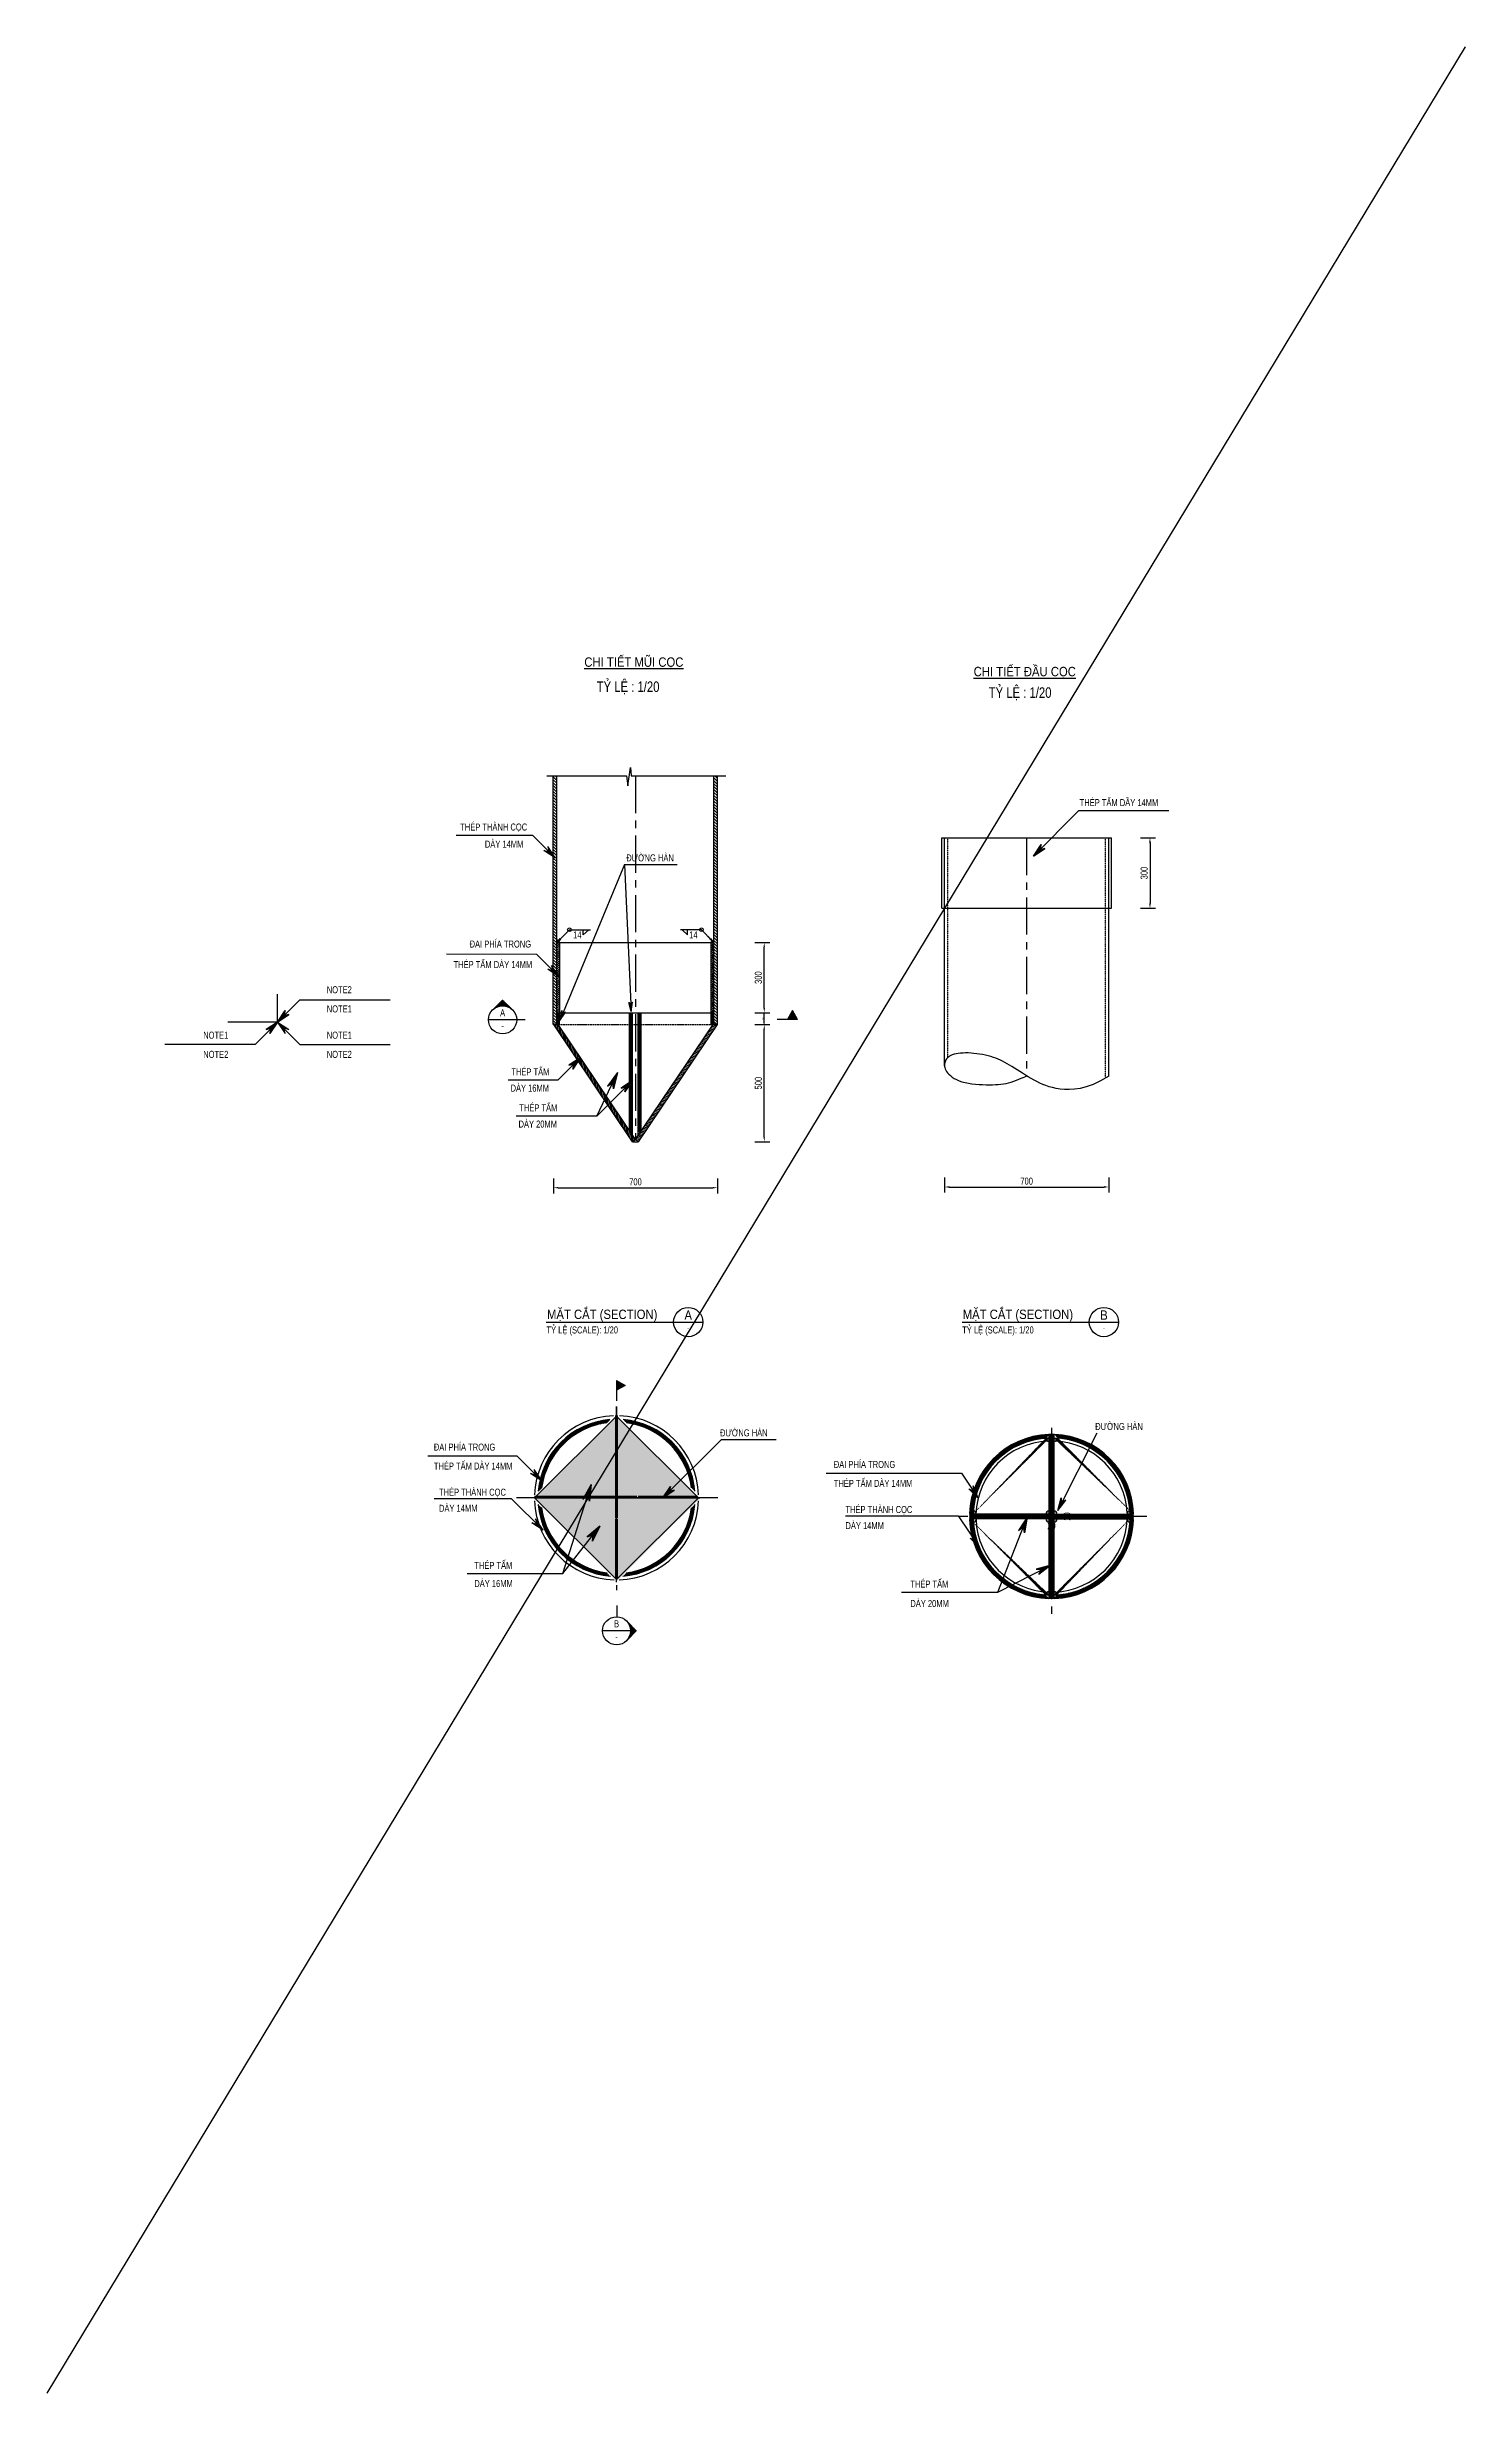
# Model space of a CAD drawing. Header units: millimetres. Extents: x -73021 to 3450336, y 75330 to 1037285.
# Drawn here: x -30478 to -24431, y 128876 to 138882 of the extents above; entities that cross this region are included whole.
import ezdxf
from ezdxf.enums import TextEntityAlignment as Align

# ---------------------------------------------------------------- set-up
doc = ezdxf.new("R2010")
doc.units = ezdxf.units.MM
doc.linetypes.add('CENTER', pattern=[50.8, 31.75, -6.35, 6.35, -6.35])
doc.linetypes.add('HIDDEN', pattern=[0.5, 0.3, -0.2])
for name, color, linetype in [('03_Dimension line', 4, 'Continuous'), ('BAO', 7, 'Continuous'), ('Big_Text_Note', 3, 'Continuous'), ('HATCH', 8, 'Continuous'), ('KHUAT', 8, 'HIDDEN'), ('MANH', 4, 'Continuous'), ('TEXT', 3, 'Continuous'), ('Truc', 1, 'CENTER')]:
    doc.layers.add(name, color=color, linetype=linetype)
doc.styles.add('Ghi chu', font='vn_vni.shx', dxfattribs={"width": 0.8})
doc.styles.add('Kich Thuoc', font='vn_vni.shx', dxfattribs={"width": 0.8})
doc.styles.add('Romans', font='vn_vni.shx', dxfattribs={"width": 0.8})
doc.styles.add('TXT3', font='vn_vni.shx', dxfattribs={"width": 0.8})
doc.styles.add('TXT5', font='vn_vni.shx', dxfattribs={"width": 0.8})
doc.dimstyles.get("Standard").update_dxf_attribs({"dimscale": 0, "dimtxt": 1.5, "dimasz": 1, "dimexe": 1.2, "dimexo": 0, "dimgap": 0.5, "dimtad": 1, "dimdec": 0, "dimzin": 0, "dimdsep": 46, "dimtxsty": 'Kich Thuoc', "dimcen": 0.09, "dimclrd": 4, "dimclre": 4, "dimclrt": 4, "dimadec": 0, "dimazin": 0, "dimtfac": 1, "dimtdec": 0, "dimtix": 1, "dimtofl": 0, "dimtmove": 0, "dimatfit": 3, "dimfxl": 2, "dimfxlon": 1, "dimtolj": 1, "dimtzin": 0, "dimarcsym": 0})

msp = doc.modelspace()

# ---------------------------------------------------------------- texts
at = {"layer": '03_Dimension line', "style": 'Ghi chu', "width": 0.8}
for s, p in [('THEÙP TAÁM DAÀY 14MM', (-26074.04, 135644.49)), ('THEÙP THAØNH COÏC', (-28715.31, 135540.3)), ('DAØY 14MM', (-28610.21, 135467.29)), ('ÑÖÔØNG HAØN   ', (-28007.37, 135408.67)), ('THEÙP TAÁM DAØY 14MM', (-28743.69, 134953.71)), ('ÑAI PHÍA TRONG', (-28675.33, 135041.22)), ('THEÙP TAÁM', (-28497.31, 134496.09)), ('DAØY 16MM', (-28500.64, 134426.89)), ('THEÙP TAÁM', (-28463.36, 134342.75)), ('DAØY 20MM', (-28466.68, 134273.55)), ('ÑÖÔØNG HAØN  ', (-27607.56, 132956.52)), ('ÑÖÔØNG HAØN    ', (-26007.7, 132983.79)), ('ÑAI PHÍA TRONG', (-28827.78, 132895.81)), ('THEÙP TAÁM DAØY 14MM', (-28827.78, 132814.94)), ('ÑAI PHÍA TRONG', (-27122.33, 132821.86)), ('THEÙP TAÁM DAØY 14MM', (-27122.33, 132740.99)), ('THEÙP THAØNH COÏC', (-28805.79, 132703.43)), ('DAØY 14MM', (-28805.79, 132634.9)), ('THEÙP THAØNH COÏC', (-27072.63, 132629.49)), ('DAØY 14MM', (-27072.63, 132560.96)), ('THEÙP TAÁM', (-28655.3, 132391.22)), ('DAØY 16MM', (-28655.3, 132313.82)), ('THEÙP TAÁM', (-26795.98, 132311.59)), ('DAØY 20MM', (-26795.98, 132228.71))]:
    msp.add_text(s, height=30, dxfattribs=at).set_placement(p)
at = {"layer": '03_Dimension line', "char_height": 30, "attachment_point": 5, "style": 'Ghi chu'}
for insert in [(-28215.9, 135095.03), (-27720.91, 135095.03)]:
    msp.add_mtext('\\A1;14', dxfattribs=dict(at, insert=insert))
at = {"layer": 'Big_Text_Note', "color": 3, "style": 'TXT3', "width": 0.8}
for p in [(-27743.11, 133418.8), (-25970.45, 133418.8)]:
    msp.add_attdef('-', text='-', height=20, dxfattribs=at).set_placement(p, align=Align.MIDDLE_CENTER)
at = {"layer": 'TEXT', "style": 'Ghi chu', "width": 0.9}
for s, p in [('%%UCHI TIEÁT MUÕI COÏC', (-28186.16, 136238.72)), ('%%UCHI TIEÁT ÑAÀU COÏC', (-26525.98, 136198.37))]:
    msp.add_text(s, height=40, dxfattribs=at).set_placement(p)
at = {"layer": 'TEXT', "color": 1, "style": 'Ghi chu', "width": 0.8}
for p in [(-28133.42, 136131.32), (-26461.75, 136106.23)]:
    msp.add_text('TYÛ LEÄ : 1/20', height=45, dxfattribs=at).set_placement(p)
at = {"layer": 'TEXT', "style": 'Ghi chu', "width": 0.9}
for p in [(-28345.33, 133477.13), (-26572.67, 133477.13)]:
    msp.add_text('MAËT CAÉT (SECTION)', height=40, dxfattribs=at).set_placement(p, align=Align.MIDDLE_LEFT)
at = {"layer": 'TEXT', "color": 1, "style": 'Ghi chu', "width": 0.8}
for p in [(-28347.56, 133410.46), (-26574.9, 133410.46)]:
    msp.add_text('TYÛ LEÄ (SCALE): 1/20', height=30, dxfattribs=at).set_placement(p, align=Align.MIDDLE_LEFT)
at = {"layer": 'TEXT', "style": 'Ghi chu', "width": 0.9}
for tag, p in [('A', (-27743.12, 133473.8)), ('B', (-25970.46, 133473.8))]:
    msp.add_attdef(tag, text='A', height=40, dxfattribs=at).set_placement(p, align=Align.MIDDLE_CENTER)

# ---------------------------------------------------------------- blocks, each defined once
blk = doc.blocks.new('*D19')
at = {"layer": '03_Dimension line', "color": 4, "lineweight": -2, "ltscale": 5}
for p, q in [((-28318, 134057), (-28318, 133993)), ((-28298, 134017), (-27638, 134017)), ((-27618, 134057), (-27618, 133993))]:
    blk.add_line(p, q, dxfattribs=at)
at = {"layer": '03_Dimension line', "color": 4, "ltscale": 5}
for points in [[(-28298, 134020), (-28298, 134014), (-28318, 134017)], [(-27638, 134020), (-27638, 134014), (-27618, 134017)]]:
    blk.add_solid(points, dxfattribs=at)
at = {"layer": 'Defpoints', "color": 0, "ltscale": 5}
for p in [(-28318, 134713), (-27618, 134713), (-27618, 134017)]:
    blk.add_point(p, dxfattribs=at)
at = {"layer": '03_Dimension line', "color": 4, "ltscale": 5, "insert": (-27968, 134042), "char_height": 30, "attachment_point": 5, "style": 'Kich Thuoc'}
blk.add_mtext('\\A1;700', dxfattribs=at)
blk = doc.blocks.new('*D20')
at = {"layer": '03_Dimension line', "color": 4, "lineweight": -2, "ltscale": 5}
for p, q in [((-27459, 134713), (-27395, 134713)), ((-27419, 134233), (-27419, 134693)), ((-27459, 134213), (-27395, 134213))]:
    blk.add_line(p, q, dxfattribs=at)
at = {"layer": '03_Dimension line', "color": 4, "ltscale": 5}
for points in [[(-27422, 134693), (-27416, 134693), (-27419, 134713)], [(-27422, 134233), (-27416, 134233), (-27419, 134213)]]:
    blk.add_solid(points, dxfattribs=at)
at = {"layer": 'Defpoints', "color": 0, "ltscale": 5}
for p in [(-27956, 134713), (-27419, 134713), (-27956, 134213)]:
    blk.add_point(p, dxfattribs=at)
at = {"layer": '03_Dimension line', "color": 4, "ltscale": 5, "insert": (-27444, 134463), "char_height": 30, "attachment_point": 5, "rotation": 90, "style": 'Kich Thuoc'}
blk.add_mtext('\\A1;500', dxfattribs=at)
blk = doc.blocks.new('*D21')
at = {"layer": '03_Dimension line', "color": 4, "lineweight": -2, "ltscale": 5}
for p, q in [((-27428, 134763), (-27413, 134763)), ((-27428, 134713), (-27413, 134713)), ((-27419, 134717), (-27419, 134758))]:
    blk.add_line(p, q, dxfattribs=at)
at = {"layer": '03_Dimension line', "color": 4, "ltscale": 5}
for points in [[(-27420, 134758), (-27418, 134758), (-27419, 134763)], [(-27420, 134717), (-27418, 134717), (-27419, 134713)]]:
    blk.add_solid(points, dxfattribs=at)
at = {"layer": 'Defpoints', "color": 0, "ltscale": 5}
for p in [(-27633, 134763), (-27633, 134713), (-27419, 134763)]:
    blk.add_point(p, dxfattribs=at)
at = {"layer": '03_Dimension line', "color": 4, "ltscale": 5, "insert": (-27425, 134738), "char_height": 7.08, "attachment_point": 5, "rotation": 90, "style": 'Kich Thuoc'}
blk.add_mtext('\\A1;50', dxfattribs=at)
blk = doc.blocks.new('*D22')
at = {"layer": '03_Dimension line', "color": 4, "lineweight": -2, "ltscale": 5}
for p, q in [((-27459, 135063), (-27395, 135063)), ((-27419, 134783), (-27419, 135043)), ((-27459, 134763), (-27395, 134763))]:
    blk.add_line(p, q, dxfattribs=at)
at = {"layer": '03_Dimension line', "color": 4, "ltscale": 5}
for points in [[(-27422, 135043), (-27416, 135043), (-27419, 135063)], [(-27422, 134783), (-27416, 134783), (-27419, 134763)]]:
    blk.add_solid(points, dxfattribs=at)
at = {"layer": 'Defpoints', "color": 0, "ltscale": 5}
for p in [(-27633, 135063), (-27419, 135063), (-27633, 134763)]:
    blk.add_point(p, dxfattribs=at)
at = {"layer": '03_Dimension line', "color": 4, "ltscale": 5, "insert": (-27444, 134913), "char_height": 30, "attachment_point": 5, "rotation": 90, "style": 'Kich Thuoc'}
blk.add_mtext('\\A1;300', dxfattribs=at)
blk = doc.blocks.new('*D23')
at = {"layer": '03_Dimension line', "color": 4, "lineweight": -2, "ltscale": 5}
for p, q in [((-26650, 134060), (-26650, 133996)), ((-26630, 134020), (-25970, 134020)), ((-25950, 134060), (-25950, 133996))]:
    blk.add_line(p, q, dxfattribs=at)
at = {"layer": '03_Dimension line', "color": 4, "ltscale": 5}
for points in [[(-26630, 134024), (-26630, 134017), (-26650, 134020)], [(-25970, 134024), (-25970, 134017), (-25950, 134020)]]:
    blk.add_solid(points, dxfattribs=at)
at = {"layer": 'Defpoints', "color": 0, "ltscale": 5}
for p in [(-26650, 134542), (-25950, 134542), (-25950, 134020)]:
    blk.add_point(p, dxfattribs=at)
at = {"layer": '03_Dimension line', "color": 4, "ltscale": 5, "insert": (-26300, 134045), "char_height": 30, "attachment_point": 5, "style": 'Kich Thuoc'}
blk.add_mtext('\\A1;700', dxfattribs=at)
blk = doc.blocks.new('*D24')
at = {"layer": '03_Dimension line', "color": 4, "lineweight": -2, "ltscale": 5}
for p, q in [((-25814, 135509), (-25750, 135509)), ((-25774, 135489), (-25774, 135229)), ((-25814, 135209), (-25750, 135209))]:
    blk.add_line(p, q, dxfattribs=at)
at = {"layer": '03_Dimension line', "color": 4, "ltscale": 5}
for points in [[(-25778, 135489), (-25771, 135489), (-25774, 135509)], [(-25778, 135229), (-25771, 135229), (-25774, 135209)]]:
    blk.add_solid(points, dxfattribs=at)
at = {"layer": 'Defpoints', "color": 0, "ltscale": 5}
for p in [(-25938, 135509), (-25938, 135209), (-25774, 135209)]:
    blk.add_point(p, dxfattribs=at)
at = {"layer": '03_Dimension line', "color": 4, "ltscale": 5, "insert": (-25799, 135359), "char_height": 30, "attachment_point": 5, "rotation": 90, "style": 'Kich Thuoc'}
blk.add_mtext('\\A1;300', dxfattribs=at)
blk = doc.blocks.new('NOTE')
h = blk.add_hatch(color=256)
h.paths.add_polyline_path([(0, 0), (2.43, -1.61), (1.34, -1.34)])
h.paths.add_polyline_path([(0, 0), (1.34, -1.34), (1.61, -2.43)])
for p, q in [((0, 0), (1.61, -2.43)), ((0, 0), (2.43, -1.61)), ((4.77, -4.77), (0, 0)), ((1.61, -2.43), (1.34, -1.34)), ((2.43, -1.61), (1.34, -1.34)), ((4.77, -4.77), (24.01, -4.77))]:
    blk.add_line(p, q)
at = {"color": 4, "style": 'Romans', "width": 0.8}
for tag, p in [('NOTE1', (13.17, -2.8)), ('NOTE2', (13.17, -6.89))]:
    blk.add_attdef(tag, text='', height=2, dxfattribs=at).set_placement(p, align=Align.MIDDLE_CENTER)
blk = doc.blocks.new('SECTION_02')
for p, q in [((6, 0), (-6, 0)), ((0, 8.4), (-3.8, 4.7)), ((-3.7, 4.8), (-3.6, 4.8)), ((-3.6, 4.9), (-3.5, 4.9)), ((-3.5, 4.9), (-3.4, 4.9)), ((-3.4, 5), (-3.3, 5)), ((-3.3, 5.1), (-3.1, 5.1)), ((-3.2, 5.3), (-2.9, 5.3)), ((-3.2, 5.2), (-3, 5.2)), ((-3.1, 5.4), (-2.7, 5.4)), ((-3, 5.4), (-2.5, 5.4)), ((-2.9, 5.5), (-2.3, 5.5)), ((-2.8, 5.6), (-2.1, 5.6)), ((-2.7, 5.8), (-1.6, 5.8)), ((-2.7, 5.7), (-1.9, 5.7)), ((-2.6, 5.9), (-1.3, 5.9)), ((-2.5, 5.9), (-0.8, 5.9)), ((-2.4, 6), (2.4, 6)), ((-2.3, 6.1), (2.3, 6.1)), ((-2.2, 6.3), (2.2, 6.3)), ((-2.2, 6.2), (2.2, 6.2)), ((-2.1, 6.4), (2.1, 6.4)), ((-2, 6.4), (2, 6.4)), ((-1.9, 6.5), (1.9, 6.5)), ((-1.8, 6.6), (1.8, 6.6)), ((-1.7, 6.8), (1.7, 6.8)), ((-1.7, 6.7), (1.7, 6.7)), ((-1.6, 6.9), (1.6, 6.9)), ((-1.5, 6.9), (1.5, 6.9)), ((-1.4, 7), (1.4, 7)), ((-1.3, 7.1), (1.3, 7.1)), ((-1.2, 7.3), (1.2, 7.3)), ((-1.2, 7.2), (1.2, 7.2)), ((-1.1, 7.4), (1.1, 7.4)), ((-1, 7.4), (1, 7.4)), ((-0.9, 7.5), (0.9, 7.5)), ((-0.8, 7.6), (0.8, 7.6)), ((-0.7, 7.8), (0.7, 7.8)), ((-0.7, 7.7), (0.7, 7.7)), ((-0.6, 7.9), (0.6, 7.9)), ((-0.5, 7.9), (0.5, 7.9)), ((-0.4, 8), (0.4, 8)), ((-0.3, 8.1), (0.3, 8.1)), ((-0.2, 8.3), (0.2, 8.3)), ((-0.2, 8.2), (0.2, 8.2)), ((-0.1, 8.4), (0.1, 8.4)), ((0, 8.4), (3.8, 4.7)), ((0.8, 5.9), (2.5, 5.9)), ((1.3, 5.9), (2.6, 5.9)), ((1.6, 5.8), (2.7, 5.8)), ((1.9, 5.7), (2.7, 5.7)), ((2.1, 5.6), (2.8, 5.6)), ((2.3, 5.5), (2.9, 5.5)), ((2.5, 5.4), (3, 5.4)), ((2.7, 5.4), (3.1, 5.4)), ((2.9, 5.3), (3.2, 5.3)), ((3, 5.2), (3.2, 5.2)), ((3.1, 5.1), (3.3, 5.1)), ((3.3, 5), (3.4, 5)), ((3.4, 4.9), (3.5, 4.9)), ((3.5, 4.9), (3.6, 4.9)), ((3.6, 4.8), (3.7, 4.8)), ((-3.7, -4.7), (-3.7, -4.7)), ((3.7, -4.7), (3.7, -4.7))]:
    blk.add_line(p, q)
blk.add_circle((0, 0), 6)
at = {"layer": 'Big_Text_Note', "color": 6, "style": 'TXT5', "width": 0.8}
blk.add_attdef('A', text='', height=4, dxfattribs=at).set_placement((0, 3), align=Align.MIDDLE_CENTER)
at = {"layer": 'Big_Text_Note', "color": 3, "style": 'Romans', "width": 0.8}
blk.add_attdef('-', text='', height=2.08, dxfattribs=at).set_placement((0, -2.5), align=Align.MIDDLE_CENTER)
blk = doc.blocks.new('SECTION_04')
for p, q in [((8.4, 0), (4.7, 3.8)), ((4.7, 3.7), (4.7, 3.7)), ((8.4, 0), (4.7, -3.8)), ((4.8, 3.6), (4.8, 3.7)), ((4.9, 3.5), (4.9, 3.6)), ((4.9, 3.4), (4.9, 3.5)), ((5, 3.3), (5, 3.4)), ((5.1, 3.1), (5.1, 3.3)), ((5.2, 3), (5.2, 3.2)), ((5.3, 2.9), (5.3, 3.2)), ((5.4, 2.7), (5.4, 3.1)), ((5.4, 2.5), (5.4, 3)), ((5.5, 2.3), (5.5, 2.9)), ((5.6, 2.1), (5.6, 2.8)), ((5.7, 1.9), (5.7, 2.7)), ((5.8, 1.6), (5.8, 2.7)), ((5.9, 1.3), (5.9, 2.6)), ((5.9, 0.8), (5.9, 2.5)), ((6, -2.4), (6, 2.4)), ((6.1, -2.3), (6.1, 2.3)), ((6.2, -2.2), (6.2, 2.2)), ((6.3, -2.2), (6.3, 2.2)), ((6.4, -2.1), (6.4, 2.1)), ((6.4, -2), (6.4, 2)), ((6.5, -1.9), (6.5, 1.9)), ((6.6, -1.8), (6.6, 1.8)), ((6.7, -1.7), (6.7, 1.7)), ((6.8, -1.7), (6.8, 1.7)), ((6.9, -1.6), (6.9, 1.6)), ((6.9, -1.5), (6.9, 1.5)), ((7, -1.4), (7, 1.4)), ((7.1, -1.3), (7.1, 1.3)), ((7.2, -1.2), (7.2, 1.2)), ((7.3, -1.2), (7.3, 1.2)), ((7.4, -1.1), (7.4, 1.1)), ((7.4, -1), (7.4, 1)), ((7.5, -0.9), (7.5, 0.9)), ((7.6, -0.8), (7.6, 0.8)), ((7.7, -0.7), (7.7, 0.7)), ((7.8, -0.7), (7.8, 0.7)), ((7.9, -0.6), (7.9, 0.6)), ((7.9, -0.5), (7.9, 0.5)), ((8, -0.4), (8, 0.4)), ((8.1, -0.3), (8.1, 0.3)), ((8.2, -0.2), (8.2, 0.2)), ((8.3, -0.2), (8.3, 0.2)), ((8.4, -0.1), (8.4, 0.1)), ((6, 0), (-6, 0)), ((4.7, -3.7), (4.7, -3.7)), ((4.8, -3.7), (4.8, -3.6)), ((4.9, -3.5), (4.9, -3.4)), ((4.9, -3.6), (4.9, -3.5)), ((5, -3.4), (5, -3.3)), ((5.1, -3.3), (5.1, -3.1)), ((5.2, -3.2), (5.2, -3)), ((5.3, -3.2), (5.3, -2.9)), ((5.4, -3), (5.4, -2.5)), ((5.4, -3.1), (5.4, -2.7)), ((5.5, -2.9), (5.5, -2.3)), ((5.6, -2.8), (5.6, -2.1)), ((5.7, -2.7), (5.7, -1.9)), ((5.8, -2.7), (5.8, -1.6)), ((5.9, -2.5), (5.9, -0.8)), ((5.9, -2.6), (5.9, -1.3))]:
    blk.add_line(p, q)
blk.add_circle((0, 0), 6)
at = {"layer": 'Big_Text_Note', "color": 6, "style": 'TXT5', "width": 0.8}
blk.add_attdef('A', text='', height=4, dxfattribs=at).set_placement((0, 3), align=Align.MIDDLE_CENTER)
at = {"layer": 'Big_Text_Note', "color": 3, "style": 'Romans', "width": 0.8}
blk.add_attdef('-', text='', height=2.08, dxfattribs=at).set_placement((0, -2.5), align=Align.MIDDLE_CENTER)
blk = doc.blocks.new('*D25')
at = {"color": 4, "lineweight": -2, "ltscale": 5}
for p, q in [((-26204, 132590), (-26204, 132526)), ((-26184, 132590), (-26184, 132526))]:
    blk.add_line(p, q, dxfattribs=at)
at = {"layer": 'Defpoints', "color": 0, "ltscale": 5}
for p in [(-26204, 132605), (-26184, 132605), (-26184, 132550)]:
    blk.add_point(p, dxfattribs=at)
at = {"color": 4, "ltscale": 5, "insert": (-26194, 132575), "char_height": 30, "attachment_point": 5, "style": 'Kich Thuoc'}
blk.add_mtext('\\A1;20', dxfattribs=at)
blk = doc.blocks.new('*D26')
at = {"color": 4, "lineweight": -2, "ltscale": 5}
for p, q in [((-26143, 132625), (-26079, 132625)), ((-26143, 132605), (-26079, 132605))]:
    blk.add_line(p, q, dxfattribs=at)
at = {"layer": 'Defpoints', "color": 0, "ltscale": 5}
for p in [(-26184, 132625), (-26184, 132605), (-26103, 132625)]:
    blk.add_point(p, dxfattribs=at)
at = {"color": 4, "ltscale": 5, "insert": (-26128, 132615), "char_height": 30, "attachment_point": 5, "rotation": 90, "style": 'Kich Thuoc'}
blk.add_mtext('\\A1;20', dxfattribs=at)

# ---------------------------------------------------------------- dimensions: what is measured, and where the dimension line sits
at = {"ltscale": 5}
for p1, p2, distance, picture, middle in [((-26203.76, 132605.23), (-26183.76, 132605.23), -55.06, '*D25', (-26193.76, 132575.17)), ((-26183.76, 132605.23), (-26183.76, 132625.23), -81.22, '*D26', (-26127.53, 132615.23))]:
    dim = msp.add_aligned_dim(p1=p1, p2=p2, distance=distance, dimstyle='Standard', override={"dimscale": 20}, dxfattribs=at)
    dim.commit()
    dim.dimension.update_dxf_attribs({"geometry": picture, "text_midpoint": middle})
at = {"layer": '03_Dimension line', "ltscale": 5}
for base, p1, p2, override, picture, middle in [((-25774.22, 135209.12), (-25938.28, 135509.12), (-25938.28, 135209.12), {"dimscale": 20}, '*D24', (-25799.22, 135359.12)), ((-27418.99, 135062.58), (-27633.41, 134762.58), (-27633.41, 135062.58), {"dimscale": 20}, '*D22', (-27443.99, 134912.58)), ((-27418.99, 134712.58), (-27955.91, 134212.58), (-27955.91, 134712.58), {"dimscale": 20}, '*D20', (-27443.99, 134462.58)), ((-27418.99, 134762.58), (-27633.41, 134712.58), (-27633.41, 134762.58), {"dimscale": 4.721276}, '*D21', (-27424.89, 134737.58))]:
    dim = msp.add_linear_dim(base=base, p1=p1, p2=p2, angle=90, dimstyle='Standard', override=override, dxfattribs=at)
    dim.commit()
    dim.dimension.update_dxf_attribs({"geometry": picture, "text_midpoint": middle})
dim = msp.add_aligned_dim(p1=(-28318.41, 134712.58), p2=(-27618.41, 134712.58), distance=-695.53, dimstyle='Standard', override={"dimscale": 20}, dxfattribs=at)
dim.commit()
dim.dimension.update_dxf_attribs({"geometry": '*D19', "text_midpoint": (-27968.41, 134042.05)})
dim = msp.add_linear_dim(base=(-25950.28, 134020.38), p1=(-26650.25, 134541.95), p2=(-25950.28, 134541.95), dimstyle='Standard', override={"dimscale": 20}, dxfattribs=at)
dim.commit()
dim.dimension.update_dxf_attribs({"geometry": '*D23', "text_midpoint": (-26300.27, 134045.38)})

# ---------------------------------------------------------------- hatches: boundary and pattern name
h = msp.add_hatch()
h.set_pattern_fill('ANSI31', color=9, scale=50, style=0)
h.set_pattern_definition([(45, (-27740.034, 133390.661), (-4.419417, 4.419417), [])])
h.paths.add_polyline_path([(-28290.91, 135062.58), (-28303.41, 135062.58), (-28303.41, 134762.58), (-28290.91, 134762.58)])
h.paths.add_polyline_path([(-27633.41, 135062.58), (-27645.91, 135062.58), (-27645.91, 134762.58), (-27633.41, 134762.58)])
h = msp.add_hatch()
h.set_pattern_fill('ANSI31', color=9, scale=50, angle=43.894627, style=0)
h.set_pattern_definition([(88.89463, (-27755.724, 133411.351), (-6.248837, 0.12057), [])])
h.paths.add_polyline_path([(-28154.55, 134470.91), (-28140.72, 134479.01), (-28301.94, 134719.05), (-28308.97, 134719.19), (-28309.31, 134701.33)])
h.paths.add_polyline_path([(-28103.34, 134394.66), (-28086.26, 134397.93), (-28140.72, 134479.01), (-28154.55, 134470.91)])
h.paths.add_polyline_path([(-27981.18, 134212.77), (-27968.49, 134222.57), (-28086.26, 134397.93), (-28103.34, 134394.66)])
h = msp.add_hatch()
h.set_pattern_fill('ANSI31', color=9, scale=50, angle=120.934803, style=0)
h.set_pattern_definition([(165.9348, (-27726.899, 133419.494), (-1.518911, -6.062624), [])])
h.paths.add_polyline_path([(-27968.41, 134222.62), (-27955.74, 134212.79), (-27614.02, 134718.43), (-27626.45, 134718.22), (-27633.54, 134718.11)])
h = msp.add_hatch()
h.set_pattern_fill('DOTS', color=8, scale=100.679797, angle=90.011361, style=0)
h.set_pattern_definition([(90.01136, (-26091.6745, 130517.36), (-6.293111, 3.144996), [0, -6.292487])])
h.paths.add_polyline_path([(-28046.53, 132690.83), (-27695.57, 132690.9), (-28046.6, 133041.71)])
h.paths.add_polyline_path([(-28046.53, 132690.83), (-28046.6, 133041.71), (-28398.74, 132690.76)])
h.paths.add_polyline_path([(-28046.53, 132690.83), (-28174.13, 132690.8), (-28228.1, 132521.18), (-28046.47, 132340.68)])
h.paths.add_polyline_path([(-27695.57, 132690.9), (-28046.53, 132690.83), (-28046.47, 132340.68)])
h.paths.add_polyline_path([(-28174.13, 132690.8), (-28398.74, 132690.76), (-28228.1, 132521.18)])
at = {"ltscale": 5}
h = msp.add_hatch(dxfattribs=at)
h.set_pattern_fill('ANSI31', color=256, angle=90, style=0)
h.paths.add_polyline_path([(-26183.76, 132964.48), (-26203.76, 132964.61), (-26203.76, 132405.31), (-26197.4, 132407.07), (-26203.76, 132402.01), (-26203.76, 132265.01), (-26183.76, 132265.73)])
at = {"layer": '03_Dimension line'}
h = msp.add_hatch(color=256, dxfattribs=at)
h.paths.add_polyline_path([(-26270.71, 135431.7), (-26222.06, 135463.89), (-26243.96, 135458.45)])
h.paths.add_polyline_path([(-26270.71, 135431.7), (-26243.96, 135458.45), (-26238.52, 135480.35)])
h = msp.add_hatch(color=256, dxfattribs=at)
h.paths.add_polyline_path([(-28309.85, 135423.61), (-28358.5, 135455.8), (-28336.59, 135450.36)])
h.paths.add_polyline_path([(-28309.85, 135423.61), (-28336.59, 135450.36), (-28342.03, 135472.26)])
h = msp.add_hatch(color=256, dxfattribs=at)
h.paths.add_polyline_path([(-28293.56, 134916.78), (-28342.21, 134948.96), (-28320.31, 134943.52)])
h.paths.add_polyline_path([(-28293.56, 134916.78), (-28320.31, 134943.52), (-28325.75, 134965.43)])
h = msp.add_hatch(color=256, dxfattribs=at)
h.paths.add_polyline_path([(-27985.98, 134768.72), (-27980.65, 134808.71), (-27987.77, 134794.82)])
h.paths.add_polyline_path([(-27985.98, 134768.72), (-27987.77, 134794.82), (-27996.71, 134807.61)])
h = msp.add_hatch(color=256, dxfattribs=at)
h.paths.add_polyline_path([(-28290.81, 134729.84), (-28266.15, 134766.37), (-28279.87, 134756.24)])
h.paths.add_polyline_path([(-28290.81, 134729.84), (-28279.87, 134756.24), (-28282.4, 134773.1)])
h = msp.add_hatch(color=256, dxfattribs=at)
h.paths.add_polyline_path([(-28203.41, 134571.25), (-28252.07, 134539.06), (-28230.16, 134544.5)])
h.paths.add_polyline_path([(-28203.41, 134571.25), (-28230.16, 134544.5), (-28235.6, 134522.59)])
h = msp.add_hatch(color=256, dxfattribs=at)
h.paths.add_polyline_path([(-28044.14, 134508.84), (-28087.8, 134450.6), (-28064.34, 134466.19)])
h.paths.add_polyline_path([(-28044.14, 134508.84), (-28064.34, 134466.19), (-28061.54, 134438.17)])
h = msp.add_hatch(color=256, dxfattribs=at)
h.paths.add_polyline_path([(-27980.91, 134473.97), (-28029.56, 134441.78), (-28007.65, 134447.22)])
h.paths.add_polyline_path([(-27980.91, 134473.97), (-28007.65, 134447.22), (-28013.09, 134425.32)])
h = msp.add_hatch(color=256, dxfattribs=at)
h.paths.add_polyline_path([(-28367.26, 132766.57), (-28415.91, 132798.76), (-28394, 132793.32)])
h.paths.add_polyline_path([(-28367.26, 132766.57), (-28394, 132793.32), (-28399.44, 132815.22)])
h = msp.add_hatch(color=256, dxfattribs=at)
h.paths.add_polyline_path([(-28157.1, 132751.75), (-28191.95, 132689.34), (-28171.16, 132707.59)])
h.paths.add_polyline_path([(-28157.1, 132751.75), (-28171.16, 132707.59), (-28164.76, 132680.69)])
h = msp.add_hatch(color=256, dxfattribs=at)
h.paths.add_polyline_path([(-27851.52, 132694.46), (-27802.87, 132726.65), (-27824.77, 132721.21)])
h.paths.add_polyline_path([(-27851.52, 132694.46), (-27824.77, 132721.21), (-27819.33, 132743.11)])
h = msp.add_hatch(color=256, dxfattribs=at)
h.paths.add_polyline_path([(-26506.57, 132692.63), (-26546.98, 132733.04), (-26527.02, 132723.54)])
h.paths.add_polyline_path([(-26506.57, 132692.63), (-26527.02, 132723.54), (-26527.95, 132745.63)])
h = msp.add_hatch(color=256, dxfattribs=at)
h.paths.add_polyline_path([(-26167.58, 132640.47), (-26133.23, 132683.95), (-26151.38, 132672.54)])
h.paths.add_polyline_path([(-26167.58, 132640.47), (-26151.38, 132672.54), (-26152.97, 132693.92)])
h = msp.add_hatch(color=256, dxfattribs=at)
h.paths.add_polyline_path([(-28361.76, 132555.93), (-28410.41, 132588.12), (-28388.5, 132582.68)])
h.paths.add_polyline_path([(-28361.76, 132555.93), (-28388.5, 132582.68), (-28393.94, 132604.58)])
h = msp.add_hatch(color=256, dxfattribs=at)
h.paths.add_polyline_path([(-26297.15, 132612.52), (-26334.14, 132555.52), (-26313.28, 132571.51)])
h.paths.add_polyline_path([(-26297.15, 132612.52), (-26313.28, 132571.51), (-26308.9, 132545.59)])
h = msp.add_hatch(color=256, dxfattribs=at)
h.paths.add_polyline_path([(-28119.5, 132573.41), (-28173.63, 132527.53), (-28147.95, 132537.26)])
h.paths.add_polyline_path([(-28119.5, 132573.41), (-28147.95, 132537.26), (-28151.37, 132510.01)])
h = msp.add_hatch(color=256, dxfattribs=at)
h.paths.add_polyline_path([(-26501.3, 132481.88), (-26541.39, 132522.53), (-26521.52, 132512.9)])
h.paths.add_polyline_path([(-26501.3, 132481.88), (-26521.52, 132512.9), (-26522.3, 132534.97)])
h = msp.add_hatch(color=256, dxfattribs=at)
h.paths.add_polyline_path([(-26197.4, 132407.07), (-26259.47, 132389.89), (-26234.61, 132388.12)])
h.paths.add_polyline_path([(-26197.4, 132407.07), (-26234.61, 132388.12), (-26247.8, 132366.98)])
at = {"layer": 'HATCH', "ltscale": 5}
for points in [[(-28292.5, 135066.23), (-28296.17, 135070.54), (-28300.31, 135072.38), (-28303.41, 135072.82), (-28303.41, 135062.58), (-28291.48, 135062.58)], [(-27644.31, 135066.23), (-27640.64, 135070.54), (-27636.5, 135072.38), (-27633.41, 135072.82), (-27633.41, 135062.58), (-27645.33, 135062.58)]]:
    msp.add_hatch(color=256, dxfattribs=at).paths.add_polyline_path(points)
h = msp.add_hatch(dxfattribs=at)
h.set_pattern_fill('ANSI31', color=256, style=0)
h.set_pattern_definition([(135, (-52387.5102, 0), (2.24506403, 2.24506403), [])])
edge = h.paths.add_edge_path()
edge.add_arc((-26193.76, 132614.69), 350, 452.046713, 538.275217, ccw=False)
edge.add_line((-26543.6, 132625.23), (-26528.52, 132625.23))
edge.add_arc((-26193.76, 132614.69), 335, 451.710576, 538.197963, ccw=False)
edge.add_line((-26203.76, 132964.48), (-26203.76, 132949.54))
h = msp.add_hatch(color=256, dxfattribs=at)
h.paths.add_polyline_path([(-26217.74, 132948.83, -0.00721789), (-26208.09, 132949.39), (-26203.76, 132949.39), (-26203.76, 132935.39, -0.40268299)])
h.paths.add_polyline_path([(-26527.86, 132639.21, -0.4003597), (-26514.52, 132625.23), (-26528.52, 132625.23), (-26528.52, 132627.19, -0.00898363)])
h.paths.add_polyline_path([(-26203.76, 132639.23), (-26203.76, 132625.23), (-26217.76, 132625.23, -0.41421356)])
h = msp.add_hatch(dxfattribs=at)
h.set_pattern_fill('ANSI31', color=256, style=0)
edge = h.paths.add_edge_path()
edge.add_arc((-26193.76, 132614.69), 350, 1.724783, 87.953287)
edge.add_line((-25843.91, 132625.23), (-25858.99, 132625.23))
edge.add_arc((-26193.76, 132614.69), 335, 1.802037, 88.289424)
edge.add_line((-26183.76, 132964.48), (-26183.76, 132949.54))
h = msp.add_hatch(color=256, dxfattribs=at)
h.paths.add_polyline_path([(-26169.77, 132948.83, 0.00721789), (-26179.42, 132949.39), (-26183.76, 132949.39), (-26183.76, 132935.39, 0.40268299)])
h.paths.add_polyline_path([(-25859.65, 132639.21, 0.4003597), (-25872.99, 132625.23), (-25858.99, 132625.23), (-25858.99, 132627.19, 0.00898363)])
h.paths.add_polyline_path([(-26183.76, 132639.23), (-26183.76, 132625.23), (-26169.76, 132625.23, 0.41421356)])
h = msp.add_hatch(dxfattribs=at)
h.set_pattern_fill('ANSI31', color=256, style=0)
h.set_pattern_definition([(225, (-52387.5102, 265230.4527), (2.24506403, -2.24506403), [])])
edge = h.paths.add_edge_path()
edge.add_arc((-26193.76, 132615.76), 350, -178.275217, -92.046713)
edge.add_line((-26543.6, 132605.23), (-26528.52, 132605.23))
edge.add_arc((-26193.76, 132615.76), 335, -178.197963, -91.710576)
edge.add_line((-26203.76, 132265.97), (-26203.76, 132280.91))
h = msp.add_hatch(dxfattribs=at)
h.set_pattern_fill('ANSI31', color=256, angle=90, style=0)
h.set_pattern_definition([(45, (-52387.5102, 0), (2.24506403, -2.24506403), [])])
h.paths.add_polyline_path([(-26543.6, 132625.23), (-26528.52, 132625.23), (-26514.52, 132625.23), (-26203.76, 132625.23), (-26203.76, 132605.23), (-26217.76, 132605.23), (-26543.6, 132605.23)])
h = msp.add_hatch(color=256, dxfattribs=at)
h.paths.add_polyline_path([(-26217.74, 132281.62, 0.00721789), (-26208.09, 132281.07), (-26203.76, 132281.07), (-26203.76, 132295.07, 0.40268299)])
h.paths.add_polyline_path([(-26527.86, 132591.24, 0.4003597), (-26514.52, 132605.23), (-26528.52, 132605.23), (-26528.52, 132603.26, 0.00898363)])
h.paths.add_polyline_path([(-26203.76, 132591.23), (-26203.76, 132605.23), (-26217.76, 132605.23, 0.41421356)])
h = msp.add_hatch(dxfattribs=at)
h.set_pattern_fill('ANSI31', color=256, style=0)
h.set_pattern_definition([(315, (0, 265230.4527), (-2.24506403, -2.24506403), [])])
edge = h.paths.add_edge_path()
edge.add_arc((-26193.76, 132615.76), 350, 272.046713, 358.275217, ccw=False)
edge.add_line((-25843.91, 132605.23), (-25858.99, 132605.23))
edge.add_arc((-26193.76, 132615.76), 335, 271.710576, 358.197963, ccw=False)
edge.add_line((-26183.76, 132265.97), (-26183.76, 132280.91))
h = msp.add_hatch(dxfattribs=at)
h.set_pattern_fill('ANSI31', color=256, angle=90, style=0)
h.paths.add_polyline_path([(-25843.91, 132625.23), (-25858.99, 132625.23), (-25872.99, 132625.23), (-26183.76, 132625.23), (-26183.76, 132605.23), (-26169.76, 132605.23), (-25843.91, 132605.23)])
h = msp.add_hatch(color=256, dxfattribs=at)
h.paths.add_polyline_path([(-26169.77, 132281.62, -0.00721789), (-26179.42, 132281.07), (-26183.76, 132281.07), (-26183.76, 132295.07, -0.40268299)])
h.paths.add_polyline_path([(-25859.65, 132591.24, -0.4003597), (-25872.99, 132605.23), (-25858.99, 132605.23), (-25858.99, 132603.26, -0.00898363)])
h.paths.add_polyline_path([(-26183.76, 132591.23), (-26183.76, 132605.23), (-26169.76, 132605.23, -0.41421356)])
at = {"layer": 'KHUAT'}
h = msp.add_hatch(dxfattribs=at)
h.set_pattern_fill('ANSI31', color=8, scale=70, angle=90, style=0)
h.set_pattern_definition([(135, (-27598.36, 133279.536), (-6.187184, -6.187184), [])])
h.paths.add_polyline_path([(-28303.41, 135773.35), (-28318.41, 135773.35), (-28318.41, 134986.27), (-28303.41, 134963.92)])
h.paths.add_polyline_path([(-27618.41, 135773.35), (-27633.41, 135773.35), (-27633.41, 134712.58), (-27618.41, 134712.58)])
h.paths.add_polyline_path([(-28303.41, 134963.92), (-28318.41, 134986.27), (-28318.41, 134712.58), (-28303.41, 134712.58)])
at = {"layer": 'KHUAT', "linetype": 'ByBlock'}
h = msp.add_hatch(dxfattribs=at)
h.set_pattern_fill('ANSI31', color=8, style=0)
h.paths.add_polyline_path([(-28091.46, 133014.2), (-28077.34, 133028.32, 0.28687224), (-28361.25, 132814.91), (-28351.94, 132804.1, -0.27971379)])
h.paths.add_polyline_path([(-28351.94, 132804.1), (-28361.25, 132814.91, 0.07058608), (-28382.39, 132723.2), (-28368.27, 132737.32, -0.05344699)])
h.paths.add_polyline_path([(-28254.96, 132430.64), (-28250.17, 132442.8, -0.19286639), (-28368.25, 132651.6), (-28382.38, 132665.73, 0.20820151)])
h.paths.add_polyline_path([(-28250.17, 132442.8), (-28254.96, 132430.64, 0.03575626), (-28215.25, 132403.94), (-28201.83, 132410.77, -0.0450475)])
h.paths.add_polyline_path([(-28077.36, 132360.79), (-28091.49, 132374.92, -0.09067539), (-28201.83, 132410.77), (-28215.25, 132403.94, 0.10910708)])
h.paths.add_polyline_path([(-28005.74, 132374.92), (-28019.87, 132360.79, 0.36466422), (-27714.86, 132665.73), (-27728.99, 132651.6, -0.33801989)])
h.paths.add_polyline_path([(-27728.97, 132737.32), (-27714.85, 132723.2, 0.21251286), (-27846.52, 132961.73), (-27853.89, 132951.62, -0.19997816)])
h.paths.add_polyline_path([(-28019.89, 133028.32), (-28005.77, 133014.2, -0.1294715), (-27853.89, 132951.62), (-27846.52, 132961.73, 0.14136315)])

# ---------------------------------------------------------------- linework, layer by layer
for p, q in [((-28437.76, 134733.17), (-28474.6, 134733.17)), ((-27321.07, 134734.97), (-27364.38, 134734.97)), ((-27277.77, 134734.97), (-27321.07, 134734.97)), ((-27298.94, 134772.48), (-27319.57, 134734.97)), ((-27277.77, 134734.97), (-27298.94, 134772.48)), ((-28298.88, 134475.78), (-28511.32, 134475.78)), ((-28348.32, 133443.8), (-27805.62, 133443.8)), ((-27805.62, 133443.8), (-27680.62, 133443.8)), ((-26575.66, 133443.8), (-26032.96, 133443.8)), ((-26032.96, 133443.8), (-25907.96, 133443.8)), ((-28049.35, 133194.8), (-28011.84, 133173.63)), ((-28049.35, 133194.8), (-28049.35, 133151.49)), ((-28011.84, 133173.63), (-28049.35, 133152.99)), ((-28049.35, 133151.49), (-28049.35, 133108.19)), ((-27851.52, 132694.46), (-27819.33, 132743.11)), ((-27819.33, 132743.11), (-27824.77, 132721.21)), ((-28048.2, 132234.67), (-28048.2, 132187.38))]:
    msp.add_line(p, q)
at = {"ltscale": 5}
for p, q in [((-26203.76, 132949.39), (-26217.76, 132949.39)), ((-26203.76, 132949.39), (-26203.76, 132935.39)), ((-26183.76, 132964.48), (-26183.76, 132949.54)), ((-26183.76, 132949.39), (-26169.76, 132949.39)), ((-26183.76, 132949.39), (-26183.76, 132935.39)), ((-26528.52, 132625.23), (-26528.52, 132639.23)), ((-26528.52, 132625.23), (-26514.52, 132625.23)), ((-26528.52, 132605.23), (-26528.52, 132591.23)), ((-26203.76, 132625.23), (-26217.76, 132625.23)), ((-26203.76, 132605.23), (-26217.76, 132605.23)), ((-26203.76, 132625.23), (-26203.76, 132639.23)), ((-26183.76, 132625.23), (-26183.76, 132639.23)), ((-26183.76, 132625.23), (-26169.76, 132625.23)), ((-26183.76, 132605.23), (-26183.76, 132591.23)), ((-26183.76, 132605.23), (-26169.76, 132605.23)), ((-25858.99, 132625.23), (-25872.99, 132625.23)), ((-25858.99, 132605.23), (-25872.99, 132605.23)), ((-25858.99, 132625.23), (-25858.99, 132639.23)), ((-25843.91, 132625.23), (-25858.99, 132625.23)), ((-25858.99, 132605.23), (-25858.99, 132591.23)), ((-26203.76, 132281.07), (-26217.76, 132281.07)), ((-26203.76, 132281.07), (-26203.76, 132295.07)), ((-26183.76, 132281.07), (-26183.76, 132295.07)), ((-26183.76, 132281.07), (-26169.76, 132281.07))]:
    msp.add_line(p, q, dxfattribs=at)
for points in [[(-26662.28, 135509.12), (-25938.28, 135509.12)], [(-26662.28, 135209.12), (-26662.28, 135509.12)], [(-25938.28, 135209.12), (-25938.28, 135509.12)], [(-26662.28, 135209.12), (-25938.28, 135209.12)], [(-28291.48, 135062.58), (-28292.5, 135066.23), (-28296.17, 135070.54), (-28300.31, 135072.38), (-28303.98, 135072.9)], [(-27645.33, 135062.58), (-27644.31, 135066.23), (-27640.64, 135070.54), (-27636.5, 135072.38), (-27632.83, 135072.9)], [(-28291.48, 134762.58), (-28292.5, 134758.93), (-28296.17, 134754.62), (-28300.31, 134752.78), (-28303.98, 134752.26)], [(-28303.41, 134758.91), (-28290.81, 134758.91)], [(-28303.41, 134755.42), (-28290.81, 134755.42)], [(-28303.41, 134754.56), (-28290.81, 134754.56)], [(-28303.41, 134751.7), (-28290.81, 134751.7)], [(-28303.41, 134749.44), (-28290.81, 134749.44)], [(-28303.41, 134747.75), (-28290.81, 134747.75)], [(-28303.41, 134746.65), (-28290.81, 134746.65)], [(-28303.41, 134743.56), (-28290.81, 134743.56)], [(-28303.41, 134742.47), (-28290.81, 134742.47)], [(-28303.41, 134738.45), (-28290.81, 134738.45)], [(-28303.41, 134737.35), (-28290.81, 134737.35)], [(-28303.41, 134734.03), (-28290.81, 134734.03)], [(-28303.41, 134733.75), (-28290.81, 134733.75)], [(-28303.41, 134729.84), (-28290.81, 134729.84)], [(-28303.41, 134724.26), (-28290.81, 134724.26)], [(-28303.41, 134719.14), (-28290.81, 134719.14)], [(-28303.41, 134714.49), (-28290.81, 134714.49)], [(-27995.81, 134758.91), (-27983.22, 134758.91)], [(-27995.81, 134755.42), (-27983.22, 134755.42)], [(-27995.81, 134754.56), (-27983.22, 134754.56)], [(-27995.81, 134751.7), (-27983.22, 134751.7)], [(-27995.81, 134749.44), (-27983.22, 134749.44)], [(-27995.81, 134747.75), (-27983.22, 134747.75)], [(-27995.81, 134746.65), (-27983.22, 134746.65)], [(-27995.81, 134743.56), (-27983.22, 134743.56)], [(-27995.81, 134742.47), (-27983.22, 134742.47)], [(-27995.81, 134738.45), (-27983.22, 134738.45)], [(-27995.81, 134737.35), (-27983.22, 134737.35)], [(-27995.81, 134734.03), (-27983.22, 134734.03)], [(-27995.81, 134733.75), (-27983.22, 134733.75)], [(-27995.81, 134729.84), (-27983.22, 134729.84)], [(-27995.81, 134724.26), (-27983.22, 134724.26)], [(-27995.81, 134719.14), (-27983.22, 134719.14)], [(-27995.81, 134714.49), (-27983.22, 134714.49)], [(-27995.81, 134710.74), (-27983.22, 134710.74)], [(-27995.81, 134707.25), (-27983.22, 134707.25)], [(-27995.81, 134703.53), (-27983.22, 134703.53)], [(-27995.81, 134699.57), (-27983.22, 134699.57)], [(-27995.81, 134695.39), (-27983.22, 134695.39)], [(-27995.81, 134690.27), (-27983.22, 134690.27)], [(-27995.81, 134685.85), (-27983.22, 134685.85)], [(-27995.81, 134681.67), (-27983.22, 134681.67)], [(-27954.72, 134758.91), (-27942.13, 134758.91)], [(-27954.72, 134755.42), (-27942.13, 134755.42)], [(-27954.72, 134754.56), (-27942.13, 134754.56)], [(-27954.72, 134751.7), (-27942.13, 134751.7)], [(-27954.72, 134749.44), (-27942.13, 134749.44)], [(-27954.72, 134747.75), (-27942.13, 134747.75)], [(-27954.72, 134746.65), (-27942.13, 134746.65)], [(-27954.72, 134743.56), (-27942.13, 134743.56)], [(-27954.72, 134742.47), (-27942.13, 134742.47)], [(-27954.72, 134738.45), (-27942.13, 134738.45)], [(-27954.72, 134737.35), (-27942.13, 134737.35)], [(-27954.72, 134734.03), (-27942.13, 134734.03)], [(-27954.72, 134733.75), (-27942.13, 134733.75)], [(-27954.72, 134729.84), (-27942.13, 134729.84)], [(-27954.72, 134724.26), (-27942.13, 134724.26)], [(-27954.72, 134719.14), (-27942.13, 134719.14)], [(-27954.72, 134714.49), (-27942.13, 134714.49)], [(-27954.72, 134710.74), (-27942.13, 134710.74)], [(-27954.72, 134707.25), (-27942.13, 134707.25)], [(-27954.72, 134703.53), (-27942.13, 134703.53)], [(-27954.72, 134699.57), (-27942.13, 134699.57)], [(-27954.72, 134695.39), (-27942.13, 134695.39)], [(-27954.72, 134690.27), (-27942.13, 134690.27)], [(-27954.72, 134685.85), (-27942.13, 134685.85)], [(-27954.72, 134681.67), (-27942.13, 134681.67)], [(-27647.61, 134758.91), (-27635.02, 134758.91)], [(-27647.61, 134755.42), (-27635.02, 134755.42)], [(-27647.61, 134751.7), (-27635.02, 134751.7)], [(-27647.61, 134749.72), (-27635.02, 134749.72)], [(-27647.61, 134747.75), (-27635.02, 134747.75)], [(-27647.61, 134744.6), (-27635.02, 134744.6)], [(-27647.61, 134743.56), (-27635.02, 134743.56)], [(-27647.61, 134739.51), (-27635.02, 134739.51)], [(-27647.61, 134738.45), (-27635.02, 134738.45)], [(-27647.61, 134734.49), (-27635.02, 134734.49)], [(-27647.61, 134734.03), (-27635.02, 134734.03)], [(-27647.61, 134730.3), (-27635.02, 134730.3)], [(-27647.61, 134729.84), (-27635.02, 134729.84)], [(-27647.61, 134724.26), (-27635.02, 134724.26)], [(-27647.61, 134719.14), (-27635.02, 134719.14)], [(-27647.61, 134714.49), (-27635.02, 134714.49)], [(-27646.69, 134762.58), (-27645.67, 134758.93), (-27642, 134754.62), (-27637.85, 134752.78), (-27634.19, 134752.26)], [(-27645.33, 134762.58), (-27644.31, 134758.93), (-27640.64, 134754.62), (-27636.5, 134752.78), (-27632.83, 134752.26)], [(-27995.81, 134676.08), (-27983.22, 134676.08)], [(-27995.81, 134670.97), (-27983.22, 134670.97)], [(-27995.81, 134666.32), (-27983.22, 134666.32)], [(-27995.81, 134661.85), (-27983.22, 134661.85)], [(-27995.81, 134658.36), (-27983.22, 134658.36)], [(-27995.81, 134654.64), (-27983.22, 134654.64)], [(-27995.81, 134650.69), (-27983.22, 134650.69)], [(-27995.81, 134646.5), (-27983.22, 134646.5)], [(-27995.81, 134641.38), (-27983.22, 134641.38)], [(-27995.81, 134636.96), (-27983.22, 134636.96)], [(-27995.81, 134632.78), (-27983.22, 134632.78)], [(-27995.81, 134627.2), (-27983.22, 134627.2)], [(-27995.81, 134622.08), (-27983.22, 134622.08)], [(-27995.81, 134617.43), (-27983.22, 134617.43)], [(-27995.81, 134612.71), (-27983.22, 134612.71)], [(-27995.81, 134609.22), (-27983.22, 134609.22)], [(-27995.81, 134605.5), (-27983.22, 134605.5)], [(-27995.81, 134601.54), (-27983.22, 134601.54)], [(-27995.81, 134597.36), (-27983.22, 134597.36)], [(-27995.81, 134592.24), (-27983.22, 134592.24)], [(-27995.81, 134587.82), (-27983.22, 134587.82)], [(-27995.81, 134583.64), (-27983.22, 134583.64)], [(-27954.72, 134676.08), (-27942.13, 134676.08)], [(-27954.72, 134670.97), (-27942.13, 134670.97)], [(-27954.72, 134666.32), (-27942.13, 134666.32)], [(-27954.72, 134661.85), (-27942.13, 134661.85)], [(-27954.72, 134658.36), (-27942.13, 134658.36)], [(-27954.72, 134654.64), (-27942.13, 134654.64)], [(-27954.72, 134650.69), (-27942.13, 134650.69)], [(-27954.72, 134646.5), (-27942.13, 134646.5)], [(-27954.72, 134641.38), (-27942.13, 134641.38)], [(-27954.72, 134636.96), (-27942.13, 134636.96)], [(-27954.72, 134632.78), (-27942.13, 134632.78)], [(-27954.72, 134627.2), (-27942.13, 134627.2)], [(-27954.72, 134622.08), (-27942.13, 134622.08)], [(-27954.72, 134617.43), (-27942.13, 134617.43)], [(-27954.72, 134612.71), (-27942.13, 134612.71)], [(-27954.72, 134609.22), (-27942.13, 134609.22)], [(-27954.72, 134605.5), (-27942.13, 134605.5)], [(-27954.72, 134601.54), (-27942.13, 134601.54)], [(-27954.72, 134597.36), (-27942.13, 134597.36)], [(-27954.72, 134592.24), (-27942.13, 134592.24)], [(-27954.72, 134587.82), (-27942.13, 134587.82)], [(-27954.72, 134583.64), (-27942.13, 134583.64)], [(-27995.81, 134578.05), (-27983.22, 134578.05)], [(-27995.81, 134572.94), (-27983.22, 134572.94)], [(-27995.81, 134568.29), (-27983.22, 134568.29)], [(-27995.81, 134563.46), (-27983.22, 134563.46)], [(-27995.81, 134559.97), (-27983.22, 134559.97)], [(-27995.81, 134556.25), (-27983.22, 134556.25)], [(-27995.81, 134552.3), (-27983.22, 134552.3)], [(-27995.81, 134548.11), (-27983.22, 134548.11)], [(-27995.81, 134543), (-27983.22, 134543)], [(-27995.81, 134538.58), (-27983.22, 134538.58)], [(-27995.81, 134534.39), (-27983.22, 134534.39)], [(-27995.81, 134528.81), (-27983.22, 134528.81)], [(-27995.81, 134523.69), (-27983.22, 134523.69)], [(-27995.81, 134519.04), (-27983.22, 134519.04)], [(-27995.81, 134514.57), (-27983.22, 134514.57)], [(-27995.81, 134511.09), (-27983.22, 134511.09)], [(-27995.81, 134507.36), (-27983.22, 134507.36)], [(-27995.81, 134503.41), (-27983.22, 134503.41)], [(-27995.81, 134499.22), (-27983.22, 134499.22)], [(-27995.81, 134494.11), (-27983.22, 134494.11)], [(-27995.81, 134489.69), (-27983.22, 134489.69)], [(-27995.81, 134485.5), (-27983.22, 134485.5)], [(-27995.81, 134479.92), (-27983.22, 134479.92)], [(-27954.72, 134578.05), (-27942.13, 134578.05)], [(-27954.72, 134572.94), (-27942.13, 134572.94)], [(-27954.72, 134568.29), (-27942.13, 134568.29)], [(-27954.72, 134563.46), (-27942.13, 134563.46)], [(-27954.72, 134559.97), (-27942.13, 134559.97)], [(-27954.72, 134556.25), (-27942.13, 134556.25)], [(-27954.72, 134552.3), (-27942.13, 134552.3)], [(-27954.72, 134548.11), (-27942.13, 134548.11)], [(-27954.72, 134543), (-27942.13, 134543)], [(-27954.72, 134538.58), (-27942.13, 134538.58)], [(-27954.72, 134534.39), (-27942.13, 134534.39)], [(-27954.72, 134528.81), (-27942.13, 134528.81)], [(-27954.72, 134523.69), (-27942.13, 134523.69)], [(-27954.72, 134519.04), (-27942.13, 134519.04)], [(-27954.72, 134514.57), (-27942.13, 134514.57)], [(-27954.72, 134511.09), (-27942.13, 134511.09)], [(-27954.72, 134507.36), (-27942.13, 134507.36)], [(-27954.72, 134503.41), (-27942.13, 134503.41)], [(-27954.72, 134499.22), (-27942.13, 134499.22)], [(-27954.72, 134494.11), (-27942.13, 134494.11)], [(-27954.72, 134489.69), (-27942.13, 134489.69)], [(-27954.72, 134485.5), (-27942.13, 134485.5)], [(-27954.72, 134479.92), (-27942.13, 134479.92)], [(-27995.81, 134474.8), (-27983.22, 134474.8)], [(-27995.81, 134470.15), (-27983.22, 134470.15)], [(-27995.81, 134465.49), (-27983.22, 134465.49)], [(-27995.81, 134462), (-27983.22, 134462)], [(-27995.81, 134458.28), (-27983.22, 134458.28)], [(-27995.81, 134454.33), (-27983.22, 134454.33)], [(-27995.81, 134450.14), (-27983.22, 134450.14)], [(-27995.81, 134445.03), (-27983.22, 134445.03)], [(-27995.81, 134440.61), (-27983.22, 134440.61)], [(-27995.81, 134436.42), (-27983.22, 134436.42)], [(-27995.81, 134430.84), (-27983.22, 134430.84)], [(-27995.81, 134425.72), (-27983.22, 134425.72)], [(-27995.81, 134421.07), (-27983.22, 134421.07)], [(-27995.81, 134416.6), (-27983.22, 134416.6)], [(-27995.81, 134413.12), (-27983.22, 134413.12)], [(-27995.81, 134409.39), (-27983.22, 134409.39)], [(-27995.81, 134405.44), (-27983.22, 134405.44)], [(-27995.81, 134401.25), (-27983.22, 134401.25)], [(-27995.81, 134396.14), (-27983.22, 134396.14)], [(-27995.81, 134391.72), (-27983.22, 134391.72)], [(-27995.81, 134387.53), (-27983.22, 134387.53)], [(-27995.81, 134381.95), (-27983.22, 134381.95)], [(-27954.72, 134474.8), (-27942.13, 134474.8)], [(-27954.72, 134470.15), (-27942.13, 134470.15)], [(-27954.72, 134465.49), (-27942.13, 134465.49)], [(-27954.72, 134462), (-27942.13, 134462)], [(-27954.72, 134458.28), (-27942.13, 134458.28)], [(-27954.72, 134454.33), (-27942.13, 134454.33)], [(-27954.72, 134450.14), (-27942.13, 134450.14)], [(-27954.72, 134445.03), (-27942.13, 134445.03)], [(-27954.72, 134440.61), (-27942.13, 134440.61)], [(-27954.72, 134436.42), (-27942.13, 134436.42)], [(-27954.72, 134430.84), (-27942.13, 134430.84)], [(-27954.72, 134425.72), (-27942.13, 134425.72)], [(-27954.72, 134421.07), (-27942.13, 134421.07)], [(-27954.72, 134416.6), (-27942.13, 134416.6)], [(-27954.72, 134413.12), (-27942.13, 134413.12)], [(-27954.72, 134409.39), (-27942.13, 134409.39)], [(-27954.72, 134405.44), (-27942.13, 134405.44)], [(-27954.72, 134401.25), (-27942.13, 134401.25)], [(-27954.72, 134396.14), (-27942.13, 134396.14)], [(-27954.72, 134391.72), (-27942.13, 134391.72)], [(-27954.72, 134387.53), (-27942.13, 134387.53)], [(-27954.72, 134381.95), (-27942.13, 134381.95)], [(-27995.81, 134376.83), (-27983.22, 134376.83)], [(-27995.81, 134372.18), (-27983.22, 134372.18)], [(-27995.81, 134368.63), (-27983.22, 134368.63)], [(-27995.81, 134363.98), (-27983.22, 134363.98)], [(-27995.81, 134358.85), (-27983.22, 134358.85)], [(-27995.81, 134354.43), (-27983.22, 134354.43)], [(-27995.81, 134350.24), (-27983.22, 134350.24)], [(-27995.81, 134344.66), (-27983.22, 134344.66)], [(-27995.81, 134339.54), (-27983.22, 134339.54)], [(-27995.81, 134334.89), (-27983.22, 134334.89)], [(-27995.81, 134330.42), (-27983.22, 134330.42)], [(-27995.81, 134326.94), (-27983.22, 134326.94)], [(-27995.81, 134323.21), (-27983.22, 134323.21)], [(-27995.81, 134319.26), (-27983.22, 134319.26)], [(-27995.81, 134315.07), (-27983.22, 134315.07)], [(-27995.81, 134309.96), (-27983.22, 134309.96)], [(-27995.81, 134305.54), (-27983.22, 134305.54)], [(-27995.81, 134301.35), (-27983.22, 134301.35)], [(-27995.81, 134295.77), (-27983.22, 134295.77)], [(-27995.81, 134290.65), (-27983.22, 134290.65)], [(-27995.81, 134286), (-27983.22, 134286)], [(-27995.81, 134282.45), (-27983.22, 134282.45)], [(-27954.72, 134376.83), (-27942.13, 134376.83)], [(-27954.72, 134372.18), (-27942.13, 134372.18)], [(-27954.72, 134368.63), (-27942.13, 134368.63)], [(-27954.72, 134363.98), (-27942.13, 134363.98)], [(-27954.72, 134358.85), (-27942.13, 134358.85)], [(-27954.72, 134354.43), (-27942.13, 134354.43)], [(-27954.72, 134350.24), (-27942.13, 134350.24)], [(-27954.72, 134344.66), (-27942.13, 134344.66)], [(-27954.72, 134339.54), (-27942.13, 134339.54)], [(-27954.72, 134334.89), (-27942.13, 134334.89)], [(-27954.72, 134330.42), (-27942.13, 134330.42)], [(-27954.72, 134326.94), (-27942.13, 134326.94)], [(-27954.72, 134323.21), (-27942.13, 134323.21)], [(-27954.72, 134319.26), (-27942.13, 134319.26)], [(-27954.72, 134315.07), (-27942.13, 134315.07)], [(-27954.72, 134309.96), (-27942.13, 134309.96)], [(-27954.72, 134305.54), (-27942.13, 134305.54)], [(-27954.72, 134301.35), (-27942.13, 134301.35)], [(-27954.72, 134295.77), (-27942.13, 134295.77)], [(-27954.72, 134290.65), (-27942.13, 134290.65)], [(-27954.72, 134286), (-27942.13, 134286)], [(-27954.72, 134282.45), (-27942.13, 134282.45)], [(-27995.81, 134277.8), (-27983.22, 134277.8)], [(-27995.81, 134275.11), (-27983.22, 134275.11)], [(-27995.81, 134271.16), (-27983.22, 134271.16)], [(-27995.81, 134266.97), (-27983.22, 134266.97)], [(-27995.81, 134261.86), (-27983.22, 134261.86)], [(-27995.81, 134257.44), (-27983.22, 134257.44)], [(-27980.91, 134212.58), (-27968.41, 134222.62)], [(-27955.91, 134212.58), (-27968.41, 134222.62)], [(-27954.72, 134277.8), (-27942.13, 134277.8)], [(-27954.72, 134275.11), (-27942.13, 134275.11)], [(-27954.72, 134271.16), (-27942.13, 134271.16)], [(-27954.72, 134266.97), (-27942.13, 134266.97)], [(-27954.72, 134261.86), (-27942.13, 134261.86)], [(-27954.72, 134257.44), (-27942.13, 134257.44)], [(-28398.44, 132694.46), (-28048.61, 133042.98), (-27700.02, 132694.46), (-28048.61, 132346.68), (-28398.44, 132694.46)], [(-28055.36, 133043.67), (-28042.77, 133043.67)], [(-28055.36, 133039.25), (-28042.77, 133039.25)], [(-28055.36, 133035.07), (-28042.77, 133035.07)], [(-28055.36, 133029.48), (-28042.77, 133029.48)], [(-28055.36, 133024.37), (-28042.77, 133024.37)], [(-28055.36, 133019.72), (-28042.77, 133019.72)], [(-28055.36, 133015.25), (-28042.77, 133015.25)], [(-28055.36, 133011.76), (-28042.77, 133011.76)], [(-28055.36, 133008.04), (-28042.77, 133008.04)], [(-28055.36, 133004.09), (-28042.77, 133004.09)], [(-28055.36, 132999.9), (-28042.77, 132999.9)], [(-28055.36, 132994.78), (-28042.77, 132994.78)], [(-28055.36, 132990.36), (-28042.77, 132990.36)], [(-28055.36, 132986.18), (-28042.77, 132986.18)], [(-28055.36, 132980.6), (-28042.77, 132980.6)], [(-28055.36, 132975.48), (-28042.77, 132975.48)], [(-28055.36, 132970.83), (-28042.77, 132970.83)], [(-28055.36, 132966.11), (-28042.77, 132966.11)], [(-28055.36, 132962.62), (-28042.77, 132962.62)], [(-28055.36, 132958.9), (-28042.77, 132958.9)], [(-28055.36, 132954.94), (-28042.77, 132954.94)], [(-28055.36, 132950.76), (-28042.77, 132950.76)], [(-28055.36, 132945.64), (-28042.77, 132945.64)], [(-28055.36, 132941.22), (-28042.77, 132941.22)], [(-28055.36, 132937.04), (-28042.77, 132937.04)], [(-28055.36, 132931.45), (-28042.77, 132931.45)], [(-28055.36, 132926.34), (-28042.77, 132926.34)], [(-28055.36, 132921.69), (-28042.77, 132921.69)], [(-28055.36, 132916.86), (-28042.77, 132916.86)], [(-28055.36, 132913.37), (-28042.77, 132913.37)], [(-28055.36, 132909.65), (-28042.77, 132909.65)], [(-28055.36, 132905.7), (-28042.77, 132905.7)], [(-28055.36, 132901.51), (-28042.77, 132901.51)], [(-28055.36, 132896.4), (-28042.77, 132896.4)], [(-28055.36, 132891.98), (-28042.77, 132891.98)], [(-28055.36, 132887.79), (-28042.77, 132887.79)], [(-28055.36, 132882.21), (-28042.77, 132882.21)], [(-28055.36, 132877.09), (-28042.77, 132877.09)], [(-28055.36, 132872.44), (-28042.77, 132872.44)], [(-28055.36, 132867.97), (-28042.77, 132867.97)], [(-28055.36, 132864.49), (-28042.77, 132864.49)], [(-28055.36, 132860.76), (-28042.77, 132860.76)], [(-28055.36, 132856.81), (-28042.77, 132856.81)], [(-28055.36, 132852.62), (-28042.77, 132852.62)], [(-28055.36, 132847.51), (-28042.77, 132847.51)], [(-28055.36, 132843.09), (-28042.77, 132843.09)], [(-28055.36, 132838.9), (-28042.77, 132838.9)], [(-28055.36, 132833.32), (-28042.77, 132833.32)], [(-28055.36, 132828.2), (-28042.77, 132828.2)], [(-28055.36, 132823.55), (-28042.77, 132823.55)], [(-28055.36, 132818.89), (-28042.77, 132818.89)], [(-28055.36, 132815.4), (-28042.77, 132815.4)], [(-28055.36, 132811.68), (-28042.77, 132811.68)], [(-28055.36, 132807.73), (-28042.77, 132807.73)], [(-28055.36, 132803.54), (-28042.77, 132803.54)], [(-28055.36, 132798.43), (-28042.77, 132798.43)], [(-28055.36, 132794.01), (-28042.77, 132794.01)], [(-28055.36, 132789.82), (-28042.77, 132789.82)], [(-28055.36, 132784.24), (-28042.77, 132784.24)], [(-28055.36, 132779.12), (-28042.77, 132779.12)], [(-28396.29, 132691.01), (-28396.29, 132703.6)], [(-28391.87, 132691.01), (-28391.87, 132703.6)], [(-28387.69, 132691.01), (-28387.69, 132703.6)], [(-28382.1, 132691.01), (-28382.1, 132703.6)], [(-28376.99, 132691.01), (-28376.99, 132703.6)], [(-28372.34, 132691.01), (-28372.34, 132703.6)], [(-28367.87, 132691.01), (-28367.87, 132703.6)], [(-28364.38, 132691.01), (-28364.38, 132703.6)], [(-28360.66, 132691.01), (-28360.66, 132703.6)], [(-28356.71, 132691.01), (-28356.71, 132703.6)], [(-28352.52, 132691.01), (-28352.52, 132703.6)], [(-28347.4, 132691.01), (-28347.4, 132703.6)], [(-28342.98, 132691.01), (-28342.98, 132703.6)], [(-28338.8, 132691.01), (-28338.8, 132703.6)], [(-28333.22, 132691.01), (-28333.22, 132703.6)], [(-28328.1, 132691.01), (-28328.1, 132703.6)], [(-28323.45, 132691.01), (-28323.45, 132703.6)], [(-28318.73, 132691.01), (-28318.73, 132703.6)], [(-28315.24, 132691.01), (-28315.24, 132703.6)], [(-28311.52, 132691.01), (-28311.52, 132703.6)], [(-28307.56, 132691.01), (-28307.56, 132703.6)], [(-28303.38, 132691.01), (-28303.38, 132703.6)], [(-28298.26, 132691.01), (-28298.26, 132703.6)], [(-28293.84, 132691.01), (-28293.84, 132703.6)], [(-28289.66, 132691.01), (-28289.66, 132703.6)], [(-28284.07, 132691.01), (-28284.07, 132703.6)], [(-28278.96, 132691.01), (-28278.96, 132703.6)], [(-28274.31, 132691.01), (-28274.31, 132703.6)], [(-28269.48, 132691.01), (-28269.48, 132703.6)], [(-28265.99, 132691.01), (-28265.99, 132703.6)], [(-28262.27, 132691.01), (-28262.27, 132703.6)], [(-28258.32, 132691.01), (-28258.32, 132703.6)], [(-28254.13, 132691.01), (-28254.13, 132703.6)], [(-28249.02, 132691.01), (-28249.02, 132703.6)], [(-28244.6, 132691.01), (-28244.6, 132703.6)], [(-28240.41, 132691.01), (-28240.41, 132703.6)], [(-28234.83, 132691.01), (-28234.83, 132703.6)], [(-28229.71, 132691.01), (-28229.71, 132703.6)], [(-28225.06, 132691.01), (-28225.06, 132703.6)], [(-28220.59, 132691.01), (-28220.59, 132703.6)], [(-28217.1, 132691.01), (-28217.1, 132703.6)], [(-28213.38, 132691.01), (-28213.38, 132703.6)], [(-28209.43, 132691.01), (-28209.43, 132703.6)], [(-28205.24, 132691.01), (-28205.24, 132703.6)], [(-28200.13, 132691.01), (-28200.13, 132703.6)], [(-28195.71, 132691.01), (-28195.71, 132703.6)], [(-28191.52, 132691.01), (-28191.52, 132703.6)], [(-28185.94, 132691.01), (-28185.94, 132703.6)], [(-28180.82, 132691.01), (-28180.82, 132703.6)], [(-28176.17, 132691.01), (-28176.17, 132703.6)], [(-28171.51, 132691.01), (-28171.51, 132703.6)], [(-28168.02, 132691.01), (-28168.02, 132703.6)], [(-28164.3, 132691.01), (-28164.3, 132703.6)], [(-28160.35, 132691.01), (-28160.35, 132703.6)], [(-28156.16, 132691.01), (-28156.16, 132703.6)], [(-28151.04, 132691.01), (-28151.04, 132703.6)], [(-28146.63, 132691.01), (-28146.63, 132703.6)], [(-28142.44, 132691.01), (-28142.44, 132703.6)], [(-28136.86, 132691.01), (-28136.86, 132703.6)], [(-28131.74, 132691.01), (-28131.74, 132703.6)], [(-28127.09, 132691.01), (-28127.09, 132703.6)], [(-28122.62, 132691.01), (-28122.62, 132703.6)], [(-28119.13, 132691.01), (-28119.13, 132703.6)], [(-28115.41, 132691.01), (-28115.41, 132703.6)], [(-28111.46, 132691.01), (-28111.46, 132703.6)], [(-28107.27, 132691.01), (-28107.27, 132703.6)], [(-28102.16, 132691.01), (-28102.16, 132703.6)], [(-28097.74, 132691.01), (-28097.74, 132703.6)], [(-28093.55, 132691.01), (-28093.55, 132703.6)], [(-28087.97, 132691.01), (-28087.97, 132703.6)], [(-28082.85, 132691.01), (-28082.85, 132703.6)], [(-28078.2, 132691.01), (-28078.2, 132703.6)], [(-28074.65, 132691.01), (-28074.65, 132703.6)], [(-28069.99, 132691.01), (-28069.99, 132703.6)], [(-28064.86, 132691.01), (-28064.86, 132703.6)], [(-28060.45, 132691.01), (-28060.45, 132703.6)], [(-28056.26, 132691.01), (-28056.26, 132703.6)], [(-28055.36, 132774.47), (-28042.77, 132774.47)], [(-28055.36, 132770), (-28042.77, 132770)], [(-28055.36, 132766.52), (-28042.77, 132766.52)], [(-28055.36, 132762.79), (-28042.77, 132762.79)], [(-28055.36, 132758.84), (-28042.77, 132758.84)], [(-28055.36, 132754.65), (-28042.77, 132754.65)], [(-28055.36, 132749.54), (-28042.77, 132749.54)], [(-28055.36, 132745.12), (-28042.77, 132745.12)], [(-28055.36, 132740.93), (-28042.77, 132740.93)], [(-28055.36, 132735.35), (-28042.77, 132735.35)], [(-28055.36, 132730.23), (-28042.77, 132730.23)], [(-28055.36, 132725.58), (-28042.77, 132725.58)], [(-28055.36, 132722.03), (-28042.77, 132722.03)], [(-28055.36, 132717.37), (-28042.77, 132717.37)], [(-28055.36, 132712.25), (-28042.77, 132712.25)], [(-28055.36, 132707.83), (-28042.77, 132707.83)], [(-28055.36, 132703.64), (-28042.77, 132703.64)], [(-28055.36, 132698.06), (-28042.77, 132698.06)], [(-28055.36, 132692.94), (-28042.77, 132692.94)], [(-28055.36, 132688.29), (-28042.77, 132688.29)], [(-28055.36, 132683.82), (-28042.77, 132683.82)], [(-28055.36, 132680.34), (-28042.77, 132680.34)], [(-28050.68, 132691.01), (-28050.68, 132703.6)], [(-28045.56, 132691.01), (-28045.56, 132703.6)], [(-28040.91, 132691.01), (-28040.91, 132703.6)], [(-28036.44, 132691.01), (-28036.44, 132703.6)], [(-28032.95, 132691.01), (-28032.95, 132703.6)], [(-28029.23, 132691.01), (-28029.23, 132703.6)], [(-28025.28, 132691.01), (-28025.28, 132703.6)], [(-28021.09, 132691.01), (-28021.09, 132703.6)], [(-28015.98, 132691.01), (-28015.98, 132703.6)], [(-28011.56, 132691.01), (-28011.56, 132703.6)], [(-28007.37, 132691.01), (-28007.37, 132703.6)], [(-28001.79, 132691.01), (-28001.79, 132703.6)], [(-27996.67, 132691.01), (-27996.67, 132703.6)], [(-27992.02, 132691.01), (-27992.02, 132703.6)], [(-27988.47, 132691.01), (-27988.47, 132703.6)], [(-27983.81, 132691.01), (-27983.81, 132703.6)], [(-27981.13, 132691.01), (-27981.13, 132703.6)], [(-27977.18, 132691.01), (-27977.18, 132703.6)], [(-27972.99, 132691.01), (-27972.99, 132703.6)], [(-27967.88, 132691.01), (-27967.88, 132703.6)], [(-27963.46, 132691.01), (-27963.46, 132703.6)], [(-27954.33, 132691.01), (-27954.33, 132703.6)], [(-27949.91, 132691.01), (-27949.91, 132703.6)], [(-27945.72, 132691.01), (-27945.72, 132703.6)], [(-27940.14, 132691.01), (-27940.14, 132703.6)], [(-27935.02, 132691.01), (-27935.02, 132703.6)], [(-27930.37, 132691.01), (-27930.37, 132703.6)], [(-27925.65, 132691.01), (-27925.65, 132703.6)], [(-27922.16, 132691.01), (-27922.16, 132703.6)], [(-27918.44, 132691.01), (-27918.44, 132703.6)], [(-27914.49, 132691.01), (-27914.49, 132703.6)], [(-27910.3, 132691.01), (-27910.3, 132703.6)], [(-27905.18, 132691.01), (-27905.18, 132703.6)], [(-27900.77, 132691.01), (-27900.77, 132703.6)], [(-27896.58, 132691.01), (-27896.58, 132703.6)], [(-27891, 132691.01), (-27891, 132703.6)], [(-27885.88, 132691.01), (-27885.88, 132703.6)], [(-27881.23, 132691.01), (-27881.23, 132703.6)], [(-27876.41, 132691.01), (-27876.41, 132703.6)], [(-27872.92, 132691.01), (-27872.92, 132703.6)], [(-27869.2, 132691.01), (-27869.2, 132703.6)], [(-27865.24, 132691.01), (-27865.24, 132703.6)], [(-27861.06, 132691.01), (-27861.06, 132703.6)], [(-27855.94, 132691.01), (-27855.94, 132703.6)], [(-27851.52, 132691.01), (-27851.52, 132703.6)], [(-27847.33, 132691.01), (-27847.33, 132703.6)], [(-27841.75, 132691.01), (-27841.75, 132703.6)], [(-27836.64, 132691.01), (-27836.64, 132703.6)], [(-27831.98, 132691.01), (-27831.98, 132703.6)], [(-27827.52, 132691.01), (-27827.52, 132703.6)], [(-27824.03, 132691.01), (-27824.03, 132703.6)], [(-27820.31, 132691.01), (-27820.31, 132703.6)], [(-27816.35, 132691.01), (-27816.35, 132703.6)], [(-27812.17, 132691.01), (-27812.17, 132703.6)], [(-27807.05, 132691.01), (-27807.05, 132703.6)], [(-27802.63, 132691.01), (-27802.63, 132703.6)], [(-27798.45, 132691.01), (-27798.45, 132703.6)], [(-27792.86, 132691.01), (-27792.86, 132703.6)], [(-27787.75, 132691.01), (-27787.75, 132703.6)], [(-27783.1, 132691.01), (-27783.1, 132703.6)], [(-27778.43, 132691.01), (-27778.43, 132703.6)], [(-27774.95, 132691.01), (-27774.95, 132703.6)], [(-27771.22, 132691.01), (-27771.22, 132703.6)], [(-27767.27, 132691.01), (-27767.27, 132703.6)], [(-27763.08, 132691.01), (-27763.08, 132703.6)], [(-27757.97, 132691.01), (-27757.97, 132703.6)], [(-27753.55, 132691.01), (-27753.55, 132703.6)], [(-27749.36, 132691.01), (-27749.36, 132703.6)], [(-27743.78, 132691.01), (-27743.78, 132703.6)], [(-27738.66, 132691.01), (-27738.66, 132703.6)], [(-27734.01, 132691.01), (-27734.01, 132703.6)], [(-27729.55, 132691.01), (-27729.55, 132703.6)], [(-27726.06, 132691.01), (-27726.06, 132703.6)], [(-27722.34, 132691.01), (-27722.34, 132703.6)], [(-27718.38, 132691.01), (-27718.38, 132703.6)], [(-27714.2, 132691.01), (-27714.2, 132703.6)], [(-27709.08, 132691.01), (-27709.08, 132703.6)], [(-27704.66, 132691.01), (-27704.66, 132703.6)], [(-28055.36, 132676.61), (-28042.77, 132676.61)], [(-28055.36, 132672.66), (-28042.77, 132672.66)], [(-28055.36, 132668.47), (-28042.77, 132668.47)], [(-28055.36, 132663.36), (-28042.77, 132663.36)], [(-28055.36, 132658.94), (-28042.77, 132658.94)], [(-28055.36, 132654.75), (-28042.77, 132654.75)], [(-28055.36, 132649.17), (-28042.77, 132649.17)], [(-28055.36, 132644.05), (-28042.77, 132644.05)], [(-28055.36, 132639.4), (-28042.77, 132639.4)], [(-28055.36, 132635.85), (-28042.77, 132635.85)], [(-28055.36, 132631.19), (-28042.77, 132631.19)], [(-28055.36, 132628.51), (-28042.77, 132628.51)], [(-28055.36, 132624.56), (-28042.77, 132624.56)], [(-28055.36, 132620.37), (-28042.77, 132620.37)], [(-28055.36, 132615.26), (-28042.77, 132615.26)], [(-28055.36, 132610.84), (-28042.77, 132610.84)], [(-28055.36, 132601.71), (-28042.77, 132601.71)], [(-28055.36, 132597.29), (-28042.77, 132597.29)], [(-28055.36, 132593.1), (-28042.77, 132593.1)], [(-28055.36, 132587.52), (-28042.77, 132587.52)], [(-28055.36, 132582.4), (-28042.77, 132582.4)], [(-28055.36, 132577.75), (-28042.77, 132577.75)], [(-28055.36, 132573.03), (-28042.77, 132573.03)], [(-28055.36, 132569.54), (-28042.77, 132569.54)], [(-28055.36, 132565.82), (-28042.77, 132565.82)], [(-28055.36, 132561.87), (-28042.77, 132561.87)], [(-28055.36, 132557.68), (-28042.77, 132557.68)], [(-28055.36, 132552.56), (-28042.77, 132552.56)], [(-28055.36, 132548.15), (-28042.77, 132548.15)], [(-28055.36, 132543.96), (-28042.77, 132543.96)], [(-28055.36, 132538.38), (-28042.77, 132538.38)], [(-28055.36, 132533.26), (-28042.77, 132533.26)], [(-28055.36, 132528.61), (-28042.77, 132528.61)], [(-28055.36, 132523.79), (-28042.77, 132523.79)], [(-28055.36, 132520.3), (-28042.77, 132520.3)], [(-28055.36, 132516.58), (-28042.77, 132516.58)], [(-28055.36, 132512.62), (-28042.77, 132512.62)], [(-28055.36, 132508.44), (-28042.77, 132508.44)], [(-28055.36, 132503.32), (-28042.77, 132503.32)], [(-28055.36, 132498.9), (-28042.77, 132498.9)], [(-28055.36, 132494.71), (-28042.77, 132494.71)], [(-28055.36, 132489.13), (-28042.77, 132489.13)], [(-28055.36, 132484.02), (-28042.77, 132484.02)], [(-28055.36, 132479.37), (-28042.77, 132479.37)], [(-28055.36, 132474.9), (-28042.77, 132474.9)], [(-28055.36, 132471.41), (-28042.77, 132471.41)], [(-28055.36, 132467.69), (-28042.77, 132467.69)], [(-28055.36, 132463.73), (-28042.77, 132463.73)], [(-28055.36, 132459.55), (-28042.77, 132459.55)], [(-28055.36, 132454.43), (-28042.77, 132454.43)], [(-28055.36, 132450.01), (-28042.77, 132450.01)], [(-28055.36, 132445.83), (-28042.77, 132445.83)], [(-28055.36, 132440.24), (-28042.77, 132440.24)], [(-28055.36, 132435.13), (-28042.77, 132435.13)], [(-28055.36, 132430.48), (-28042.77, 132430.48)], [(-28055.36, 132425.82), (-28042.77, 132425.82)], [(-28055.36, 132422.33), (-28042.77, 132422.33)], [(-28055.36, 132418.61), (-28042.77, 132418.61)], [(-28055.36, 132414.65), (-28042.77, 132414.65)], [(-28055.36, 132410.47), (-28042.77, 132410.47)], [(-28055.36, 132405.35), (-28042.77, 132405.35)], [(-28055.36, 132400.93), (-28042.77, 132400.93)], [(-28055.36, 132396.74), (-28042.77, 132396.74)], [(-28055.36, 132391.16), (-28042.77, 132391.16)], [(-28055.36, 132386.05), (-28042.77, 132386.05)], [(-28055.36, 132381.39), (-28042.77, 132381.39)], [(-28055.36, 132376.93), (-28042.77, 132376.93)], [(-28055.36, 132373.44), (-28042.77, 132373.44)], [(-28055.36, 132369.72), (-28042.77, 132369.72)], [(-28055.36, 132365.76), (-28042.77, 132365.76)], [(-28055.36, 132361.58), (-28042.77, 132361.58)], [(-28055.36, 132356.46), (-28042.77, 132356.46)], [(-28055.36, 132352.04), (-28042.77, 132352.04)]]:
    msp.add_lwpolyline(points)
at = {"color": 4}
for points in [[(-28014.95, 135395.23), (-28290.81, 134729.84)], [(-28014.95, 135395.23), (-27985.98, 134768.72)], [(-28014.95, 135395.23), (-27789.75, 135395.23)], [(-27600.83, 132943.07), (-27851.52, 132694.46)], [(-26423.17, 132292.1), (-26197.4, 132407.07)]]:
    msp.add_lwpolyline(points, dxfattribs=at)
at = {"color": 1}
for points in [[(-27634.21, 134717.12), (-27633.54, 134718.11)], [(-27633.41, 134712.58), (-27618.41, 134712.58)]]:
    msp.add_lwpolyline(points, dxfattribs=at)
at = {"color": 2}
for points in [[(-28048.61, 132335.09), (-28048.61, 133042.98)], [(-26203.76, 132265.82), (-26203.76, 132964.63)], [(-26183.76, 132265.82), (-26183.76, 132964.63)], [(-28395.3, 132694.46), (-27693.97, 132694.46)]]:
    msp.add_lwpolyline(points, dxfattribs=at)
for centre in [(-27743.12, 133443.8), (-25970.46, 133443.8)]:
    msp.add_circle(centre, 62.5)
for centre, radius, start, end in [((-28048.62, 132694.56), 350, 92.083228, 177.953287), ((-28048.62, 132694.56), 335, 94.91829, 175.128691), ((-28048.62, 132694.56), 322.5, 97.634066, 172.434243), ((-28048.62, 132694.56), 350, 2.046713, 87.915018), ((-28048.62, 132694.56), 335, 4.871467, 85.079861), ((-28048.62, 132694.56), 322.5, 7.566016, 82.363982), ((-26193.76, 132614.69), 350, 92.046713, 177.953287), ((-26193.76, 132614.69), 335, 92.138399, 177.861601), ((-26193.76, 132614.69), 322.5, 92.863481, 178.128092), ((-26193.76, 132614.69), 335, 1.802037, 88.289424), ((-26193.76, 132614.69), 350, 1.724783, 87.953287), ((-26193.76, 132614.69), 322.5, 2.924599, 87.136519), ((-28048.62, 132694.56), 350, 182.046713, 268.261677), ((-28048.62, 132694.56), 350, 271.74931, 357.953287), ((-28048.62, 132694.56), 335, 184.936531, 265.45943), ((-28048.62, 132694.56), 322.5, 187.267173, 262.778848), ((-28048.62, 132694.56), 335, 274.567871, 355.093782), ((-28048.62, 132694.56), 322.5, 277.265933, 352.39572), ((-26193.76, 132614.69), 350, 182.046713, 267.953287), ((-26193.76, 132614.69), 335, 182.138399, 267.861601), ((-26193.76, 132614.69), 322.5, 182.221323, 267.778677), ((-26193.76, 132614.69), 350, 272.046713, 357.953287), ((-26193.76, 132614.69), 335, 272.138399, 357.861601), ((-26193.76, 132614.69), 322.5, 272.221323, 357.778677)]:
    msp.add_arc(centre, radius, start, end)
at = {"ltscale": 5}
for centre, start, end in [((-26203.76, 132949.39), 180, 270), ((-26183.76, 132949.39), 270, 0), ((-26528.52, 132625.23), 0, 90), ((-26528.52, 132605.23), 270, 0), ((-26203.76, 132625.23), 90, 180), ((-26203.76, 132605.23), 180, 270), ((-26183.76, 132625.23), 0, 90), ((-26183.76, 132605.23), 270, 0), ((-25858.99, 132625.23), 90, 180), ((-25858.99, 132605.23), 180, 270), ((-26203.76, 132281.07), 90, 180), ((-26183.76, 132281.07), 0, 90)]:
    msp.add_arc(centre, 14, start, end, dxfattribs=at)
for points in [[(-27298.94, 134772.48), (-27277.77, 134734.97), (-27319.57, 134734.97)], [(-28011.84, 133173.63), (-28049.35, 133194.8), (-28049.35, 133152.99)]]:
    msp.add_solid(points)
at = {"layer": '03_Dimension line'}
for p, q in [((-26077.14, 135625.27), (-26270.71, 135431.7)), ((-26078.63, 135625.27), (-25693.95, 135625.27)), ((-28405.31, 135519.08), (-28732.08, 135519.08)), ((-28405.31, 135519.08), (-28309.85, 135423.61)), ((-26270.71, 135431.7), (-26238.52, 135480.35)), ((-26238.52, 135480.35), (-26243.96, 135458.45)), ((-28358.5, 135455.8), (-28336.59, 135450.36)), ((-28309.85, 135423.61), (-28358.5, 135455.8)), ((-28309.85, 135423.61), (-28342.03, 135472.26)), ((-28342.03, 135472.26), (-28336.59, 135450.36)), ((-26270.71, 135431.7), (-26222.06, 135463.89)), ((-26222.06, 135463.89), (-26243.96, 135458.45)), ((-28389.03, 135012.24), (-28774.21, 135012.54)), ((-28389.03, 135012.24), (-28293.56, 134916.78)), ((-28342.21, 134948.96), (-28320.31, 134943.52)), ((-28293.56, 134916.78), (-28342.21, 134948.96)), ((-28293.56, 134916.78), (-28325.75, 134965.43)), ((-28325.75, 134965.43), (-28320.31, 134943.52)), ((-27985.98, 134768.72), (-27996.71, 134807.61)), ((-27996.71, 134807.61), (-27987.77, 134794.82)), ((-27980.65, 134808.71), (-27987.77, 134794.82)), ((-27985.98, 134768.72), (-27980.65, 134808.71)), ((-28290.81, 134729.84), (-28282.4, 134773.1)), ((-28290.81, 134729.84), (-28266.15, 134766.37)), ((-28282.4, 134773.1), (-28279.87, 134756.24)), ((-28266.15, 134766.37), (-28279.87, 134756.24)), ((-28298.88, 134475.78), (-28203.41, 134571.25)), ((-28203.41, 134571.25), (-28252.07, 134539.06)), ((-28252.07, 134539.06), (-28230.16, 134544.5)), ((-28203.41, 134571.25), (-28235.6, 134522.59)), ((-28235.6, 134522.59), (-28230.16, 134544.5)), ((-28132.41, 134322.47), (-28044.14, 134508.84)), ((-28044.14, 134508.84), (-28087.8, 134450.6)), ((-28044.14, 134508.84), (-28061.54, 134438.17)), ((-28132.43, 134322.44), (-27980.91, 134473.97)), ((-28087.8, 134450.6), (-28064.34, 134466.19)), ((-28061.54, 134438.17), (-28064.34, 134466.19)), ((-27980.91, 134473.97), (-28029.56, 134441.78)), ((-28029.56, 134441.78), (-28007.65, 134447.22)), ((-27980.91, 134473.97), (-28013.09, 134425.32)), ((-28013.09, 134425.32), (-28007.65, 134447.22)), ((-28132.43, 134322.44), (-28477.37, 134322.44)), ((-28473.6, 132872.92), (-28367.26, 132766.57)), ((-28415.91, 132798.76), (-28394, 132793.32)), ((-28367.26, 132766.57), (-28415.91, 132798.76)), ((-28367.26, 132766.57), (-28399.44, 132815.22)), ((-28399.44, 132815.22), (-28394, 132793.32)), ((-28826.05, 132691.63), (-28497.46, 132691.63)), ((-28497.46, 132691.63), (-28361.76, 132555.93)), ((-28157.1, 132751.75), (-28191.95, 132689.34)), ((-28191.95, 132689.34), (-28171.16, 132707.59)), ((-28164.76, 132680.69), (-28171.16, 132707.59)), ((-28157.1, 132751.75), (-28164.76, 132680.69)), ((-27851.52, 132694.46), (-27802.87, 132726.65)), ((-27802.87, 132726.65), (-27824.77, 132721.21)), ((-26546.98, 132733.04), (-26527.02, 132723.54)), ((-26506.57, 132692.63), (-26546.98, 132733.04)), ((-26506.57, 132692.63), (-26527.95, 132745.63)), ((-26527.95, 132745.63), (-26527.02, 132723.54)), ((-26167.58, 132640.47), (-26152.97, 132693.92)), ((-26167.58, 132640.47), (-26133.23, 132683.95)), ((-26152.97, 132693.92), (-26151.38, 132672.54)), ((-26133.23, 132683.95), (-26151.38, 132672.54)), ((-28410.41, 132588.12), (-28388.5, 132582.68)), ((-28361.76, 132555.93), (-28410.41, 132588.12)), ((-28361.76, 132555.93), (-28393.94, 132604.58)), ((-28393.94, 132604.58), (-28388.5, 132582.68)), ((-26297.15, 132612.52), (-26334.14, 132555.52)), ((-26297.15, 132612.52), (-26308.9, 132545.59)), ((-28119.5, 132573.41), (-28173.63, 132527.53)), ((-28173.63, 132527.53), (-28147.95, 132537.26)), ((-28119.5, 132573.41), (-28151.37, 132510.01)), ((-28151.37, 132510.01), (-28147.95, 132537.26)), ((-26541.39, 132522.53), (-26521.52, 132512.9)), ((-26501.3, 132481.88), (-26541.39, 132522.53)), ((-26501.3, 132481.88), (-26522.3, 132534.97)), ((-26522.3, 132534.97), (-26521.52, 132512.9)), ((-26334.14, 132555.52), (-26313.28, 132571.51)), ((-26308.9, 132545.59), (-26313.28, 132571.51)), ((-26197.4, 132407.07), (-26259.47, 132389.89)), ((-26259.47, 132389.89), (-26234.61, 132388.12)), ((-26197.4, 132407.07), (-26247.8, 132366.98)), ((-26247.8, 132366.98), (-26234.61, 132388.12))]:
    msp.add_line(p, q, dxfattribs=at)
at = {"layer": '03_Dimension line', "ltscale": 5}
for q in [(-29494.35, 134841.84), (-29706.37, 134723.62)]:
    msp.add_line((-29494.35, 134723.62), q, dxfattribs=at)
at = {"layer": '03_Dimension line'}
for points in [[(-27600.83, 132943.07), (-27367.48, 132943.07)], [(-26000.98, 132970.35), (-26167.58, 132640.47)], [(-28852.89, 132872.92), (-28473.6, 132872.92)], [(-27155.52, 132798.97), (-26577.65, 132798.97), (-26506.57, 132692.63)], [(-28685.14, 132371.96), (-28278.03, 132371.96), (-28157.1, 132751.75)], [(-27071.82, 132617.69), (-26592.71, 132617.69), (-26501.07, 132481.98)], [(-26834.34, 132292.1), (-26423.17, 132292.1), (-26297.15, 132612.52)], [(-28278.03, 132371.96), (-28119.5, 132573.41)]]:
    msp.add_lwpolyline(points, dxfattribs=at)
at = {"layer": 'BAO', "color": 4}
for p, q in [((-28296.17, 135070.54), (-28249.76, 135116.95)), ((-28277.07, 135089.63), (-28296.17, 135070.54)), ((-28296.17, 135070.54), (-28289.73, 135080.27)), ((-28249.76, 135116.95), (-28160.29, 135116.95)), ((-27687.06, 135116.95), (-27776.52, 135116.95)), ((-27640.64, 135070.54), (-27687.06, 135116.95)), ((-27659.74, 135089.63), (-27640.64, 135070.54)), ((-27640.64, 135070.54), (-27647.08, 135080.27)), ((-28296.17, 135070.54), (-28286.44, 135076.97)), ((-27640.64, 135070.54), (-27650.37, 135076.97))]:
    msp.add_line(p, q, dxfattribs=at)
at = {"layer": 'BAO', "color": 7}
for points in [[(-28318.41, 134712.58), (-28318.41, 135773.35)], [(-27618.41, 134712.58), (-27618.41, 135773.35)], [(-26650.28, 134537.4), (-26650.28, 135509.12)], [(-25950.28, 134492.2), (-25950.28, 135509.12)], [(-27981.18, 134212.77), (-28316.87, 134712.58)], [(-27955.74, 134212.79), (-27617.69, 134712.98)], [(-27980.91, 134212.58), (-27955.91, 134212.58)]]:
    msp.add_lwpolyline(points, dxfattribs=at)
at = {"layer": 'BAO', "color": 4}
for points in [[(-28167.25, 135116.95), (-28190.97, 135095.15), (-28190.97, 135116.95)], [(-27769.56, 135116.95), (-27745.84, 135095.15), (-27745.84, 135116.95)]]:
    msp.add_lwpolyline(points, dxfattribs=at)
for centre in [(-28249.76, 135116.95), (-27687.06, 135116.95)]:
    msp.add_circle(centre, 7.82, dxfattribs=at)
at = {"layer": 'KHUAT', "color": 8, "linetype": 'HIDDEN'}
for points in [[(-26636.28, 134572.28), (-26636.28, 135509.12)], [(-25964.28, 134484.33), (-25964.28, 135509.12)]]:
    msp.add_lwpolyline(points, dxfattribs=at)
at = {"layer": 'KHUAT', "color": 8, "linetype": 'HIDDEN', "ltscale": 10}
msp.add_lwpolyline([(-28316.87, 134712.58), (-27633.41, 134712.58)], dxfattribs=at)
at = {"layer": 'MANH', "ltscale": 5}
msp.add_line((-24430.57, 138882.33), (-30477.68, 128876.39), dxfattribs=at)
at = {"layer": 'MANH', "color": 8}
msp.add_lwpolyline([(-28345.45, 135773.35), (-28006.65, 135773.35), (-28000.5, 135731.62), (-27989.81, 135808.93), (-27986.25, 135773.35), (-27582.77, 135773.35)], dxfattribs=at)
at = {"layer": 'MANH', "color": 4}
for points in [[(-28303.41, 134712.58), (-28303.41, 135773.35)], [(-27633.41, 134712.58), (-27633.41, 135773.35)], [(-28303.41, 135062.58), (-27633.41, 135062.58)], [(-28290.91, 134762.58), (-28290.91, 135062.58)], [(-27645.91, 134762.58), (-27645.91, 135062.58)], [(-28303.41, 134762.58), (-27633.41, 134762.58)], [(-27968.49, 134222.57), (-28297.59, 134712.58)], [(-27980.91, 134240.48), (-27980.91, 134762.58)], [(-27968.41, 134222.62), (-27637.28, 134712.58)], [(-27955.91, 134240.48), (-27955.91, 134762.58)], [(-25950.28, 134492.2), (-25985.18, 134472.59), (-26017.01, 134457.82), (-26046.01, 134447.31), (-26072.42, 134440.47), (-26096.47, 134436.69), (-26118.39, 134435.39), (-26138.43, 134435.99), (-26156.82, 134437.88), (-26173.78, 134440.57), (-26189.51, 134443.93), (-26204.2, 134447.92), (-26218.04, 134452.51), (-26231.21, 134457.65), (-26243.9, 134463.31), (-26256.29, 134469.44), (-26268.58, 134476.02), (-26280.91, 134483), (-26293.24, 134490.26), (-26305.5, 134497.71), (-26317.61, 134505.22), (-26329.5, 134512.7), (-26341.1, 134520.03), (-26352.32, 134527.09), (-26363.09, 134533.78), (-26373.36, 134540.01), (-26383.25, 134545.78), (-26392.89, 134551.13), (-26402.41, 134556.08), (-26411.95, 134560.67), (-26421.65, 134564.93), (-26431.64, 134568.89), (-26442.06, 134572.57), (-26453, 134576), (-26464.41, 134579.16), (-26476.19, 134582.03), (-26488.23, 134584.58), (-26500.43, 134586.79), (-26512.69, 134588.63), (-26524.91, 134590.08), (-26536.99, 134591.1), (-26548.83, 134591.69), (-26560.33, 134591.84), (-26571.4, 134591.55), (-26581.95, 134590.83), (-26591.88, 134589.7), (-26601.09, 134588.14), (-26609.5, 134586.17), (-26617.02, 134583.79), (-26623.56, 134581.02), (-26629.19, 134577.88), (-26633.98, 134574.42), (-26638, 134570.68), (-26641.33, 134566.69), (-26644.05, 134562.49), (-26646.23, 134558.13), (-26647.95, 134553.64), (-26649.25, 134549.05), (-26650.1, 134544.36), (-26650.41, 134539.54), (-26650.11, 134534.58), (-26649.13, 134529.46), (-26647.39, 134524.16), (-26644.82, 134518.67), (-26641.34, 134512.95), (-26636.89, 134507.03), (-26631.43, 134501), (-26624.94, 134494.97), (-26617.38, 134489.06), (-26608.73, 134483.4), (-26598.97, 134478.11), (-26588.06, 134473.3), (-26575.98, 134469.09), (-26562.74, 134465.58), (-26548.58, 134462.73), (-26533.74, 134460.48), (-26518.51, 134458.78), (-26503.14, 134457.56), (-26487.9, 134456.76), (-26473.06, 134456.33), (-26458.88, 134456.2), (-26445.57, 134456.33), (-26433.04, 134456.74), (-26421.14, 134457.49), (-26409.72, 134458.62), (-26398.63, 134460.17), (-26387.73, 134462.2), (-26376.87, 134464.74), (-26365.89, 134467.83), (-26354.73, 134471.49), (-26343.68, 134475.52), (-26333.09, 134479.69), (-26323.34, 134483.75), (-26314.78, 134487.49), (-26307.79, 134490.65), (-26302.72, 134493.01), (-26299.94, 134494.33)], [(-26181.26, 132964.47), (-26206.26, 132964.63)], [(-26203.76, 132964.63), (-26203.76, 132265.82)], [(-26183.76, 132964.63), (-26183.76, 132265.82)], [(-26203.76, 132625.23), (-26543.53, 132625.23)], [(-26203.76, 132605.23), (-26543.53, 132605.23)], [(-26183.76, 132625.23), (-25843.91, 132625.23)], [(-26183.76, 132605.23), (-25843.91, 132605.23)], [(-26181.26, 132265.82), (-26206.26, 132264.92)]]:
    msp.add_lwpolyline(points, dxfattribs=at)
at = {"layer": 'Truc', "ltscale": 5}
for p, q in [((-27968.41, 135773.35), (-27968.41, 134222.62)), ((-26300.28, 135509.12), (-26300.28, 134503.01)), ((-28048.61, 132694.46), (-28048.61, 133084.5)), ((-28048.61, 133084.5), (-28048.61, 132300.39)), ((-26193.76, 132992.8), (-26193.76, 132200.03)), ((-27617.41, 132694.46), (-28476.07, 132694.46)), ((-25788.15, 132615.23), (-26585.86, 132615.23))]:
    msp.add_line(p, q, dxfattribs=at)

# ---------------------------------------------------------------- block references
ref = msp.add_blockref('NOTE', (-29494.35, 134723.62), dxfattribs=dict(xscale=-20, yscale=20, zscale=20, rotation=179.9999999991662))
ref.add_attrib('NOTE2', 'NOTE2', dxfattribs={"color": 4, "height": 30, "style": 'Romans', "width": 0.8}).set_placement((-29231.02, 134861.44), align=Align.MIDDLE_CENTER)
ref.add_attrib('NOTE1', 'NOTE1', dxfattribs={"color": 4, "height": 30, "style": 'Romans', "width": 0.8}).set_placement((-29231.02, 134779.62), align=Align.MIDDLE_CENTER)
ref = msp.add_blockref('SECTION_02', (-28534.6, 134733.17), dxfattribs=dict(xscale=10, yscale=10, zscale=10))
ref.add_attrib('A', 'A', dxfattribs={"layer": 'Big_Text_Note', "color": 6, "height": 30, "style": 'TXT5', "width": 0.8}).set_placement((-28534.61, 134763.17), align=Align.MIDDLE_CENTER)
ref.add_attrib('-', '-', dxfattribs={"layer": 'Big_Text_Note', "color": 3, "height": 25, "style": 'Romans', "width": 0.8}).set_placement((-28534.61, 134708.17), align=Align.MIDDLE_CENTER)
ref = msp.add_blockref('NOTE', (-29494.35, 134723.62), dxfattribs=dict(xscale=-20, yscale=20, zscale=20, rotation=359.9999999992947))
ref.add_attrib('NOTE2', 'NOTE2', dxfattribs={"color": 4, "height": 30, "rotation": 360, "style": 'Romans', "width": 0.8}).set_placement((-29757.69, 134585.79), align=Align.MIDDLE_CENTER)
ref.add_attrib('NOTE1', 'NOTE1', dxfattribs={"color": 4, "height": 30, "rotation": 360, "style": 'Romans', "width": 0.8}).set_placement((-29757.69, 134667.61), align=Align.MIDDLE_CENTER)
ref = msp.add_blockref('NOTE', (-29494.35, 134723.62), dxfattribs=dict(xscale=20, yscale=20, zscale=20))
ref.add_attrib('NOTE2', 'NOTE2', dxfattribs={"color": 4, "height": 30, "style": 'Romans', "width": 0.8}).set_placement((-29231.02, 134585.79), align=Align.MIDDLE_CENTER)
ref.add_attrib('NOTE1', 'NOTE1', dxfattribs={"color": 4, "height": 30, "style": 'Romans', "width": 0.8}).set_placement((-29231.02, 134667.61), align=Align.MIDDLE_CENTER)
ref = msp.add_blockref('SECTION_04', (-28048.47, 132127.38), dxfattribs=dict(xscale=10, yscale=10, zscale=10))
ref.add_attrib('-', '-', dxfattribs={"layer": 'Big_Text_Note', "color": 3, "height": 25, "style": 'Romans', "width": 0.8}).set_placement((-28048.82, 132102.38), align=Align.MIDDLE_CENTER)
ref.add_attrib('A', 'B', dxfattribs={"layer": 'Big_Text_Note', "color": 6, "height": 30, "style": 'TXT5', "width": 0.8}).set_placement((-28048.55, 132157.38), align=Align.MIDDLE_CENTER)

msp.set_redraw_order([(e.dxf.handle, doc.entitydb.next_handle()) for e in msp.query("TEXT MTEXT ATTDEF DIMENSION ARC_DIMENSION")])  # texts and dimensions are drawn at this point

doc.saveas('drawing.dxf')
